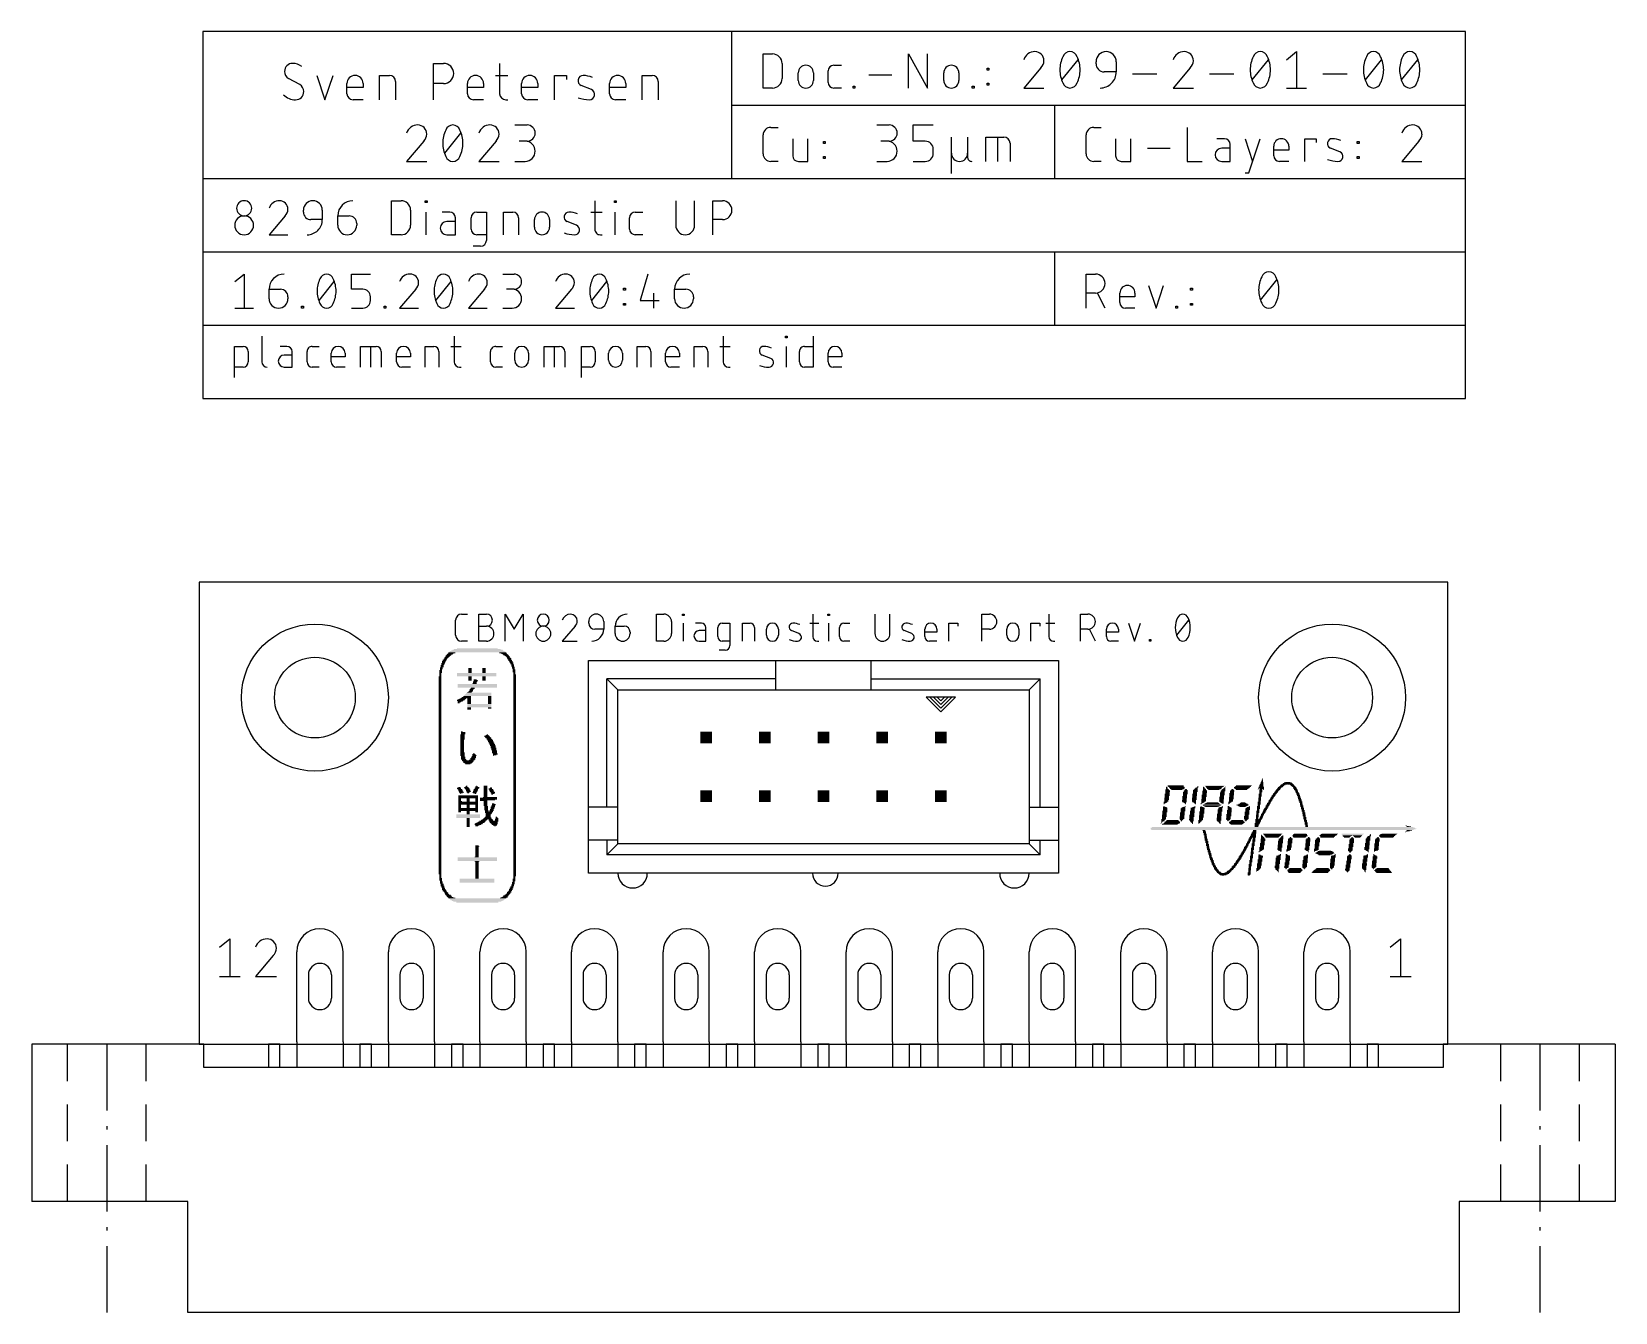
# Model space of a CAD drawing. Extents: x -7.2 to 61.2, y -11.6 to 43.8.
import ezdxf

# ---------------------------------------------------------------- set-up
doc = ezdxf.new("R2010")
doc.units = 0
for name, color, linetype in [('20', 30, 'CONTINUOUS'), ('21', 253, 'CONTINUOUS'), ('48', 213, 'CONTINUOUS'), ('51', 253, 'CONTINUOUS')]:
    doc.layers.add(name, color=color, linetype=linetype)

# ---------------------------------------------------------------- blocks, each defined once
blk = doc.blocks.new('RECT')
blk.add_solid([(-0.5, -0.5), (0.5, -0.5), (-0.5, 0.5), (0.5, 0.5)])

msp = doc.modelspace()

# ---------------------------------------------------------------- linework, layer by layer
at = {"layer": '20'}
for p, q in [((0, 20), (0, 0)), ((54, 20), (0, 20)), ((54, 0), (54, 20)), ((0, 0), (54, 0))]:
    msp.add_line(p, q, dxfattribs=at)
at = {"layer": '21'}
for p, q in [((1.5177, 28.8502), (1.5177, 30.1964)), ((1.5177, 30.1964), (1.8916, 30.1964)), ((2.7073, 30.6451), (2.7073, 29.5233)), ((3.7908, 30.1964), (3.4916, 30.1964)), ((4.8837, 30.1964), (5.1829, 30.1964)), ((6.9718, 29.2989), (6.9718, 30.1964)), ((6.9718, 30.1964), (7.6449, 30.1964)), ((7.4205, 29.2989), (7.4205, 30.1964)), ((9.7678, 29.2989), (9.7678, 30.1964)), ((9.7678, 30.1964), (10.1417, 30.1964)), ((10.8785, 30.1964), (11.3273, 30.1964)), ((11.0281, 30.6451), (11.0281, 29.5233)), ((12.8231, 30.1964), (13.1222, 30.1964)), ((14.9111, 29.2989), (14.9111, 30.1964)), ((14.9111, 30.1964), (15.5842, 30.1964)), ((15.3598, 29.2989), (15.3598, 30.1964)), ((16.5294, 28.8502), (16.5294, 30.1964)), ((16.5294, 30.1964), (16.9033, 30.1964)), ((18.9391, 29.2989), (18.9391, 30.1964)), ((18.9391, 30.1964), (19.313, 30.1964)), ((21.403, 29.2989), (21.403, 30.1964)), ((21.403, 30.1964), (21.777, 30.1964)), ((22.5138, 30.1964), (22.9625, 30.1964)), ((22.6634, 30.6451), (22.6634, 29.5233)), ((25.3607, 30.5703), (25.3607, 30.6451)), ((25.3607, 30.6451), (25.4355, 30.6451)), ((25.4355, 30.5703), (25.3607, 30.5703)), ((25.3981, 29.2989), (25.3981, 30.1964)), ((25.4355, 30.6451), (25.4355, 30.5703)), ((26.1816, 30.1964), (26.5556, 30.1964)), ((26.5556, 30.6451), (26.5556, 29.2989)), ((2.116, 29.972), (2.116, 29.5233)), ((4.0152, 29.8224), (3.6786, 29.8224)), ((4.0152, 29.2989), (4.0152, 29.972)), ((4.6594, 29.5233), (4.6594, 29.972)), ((5.7069, 29.5233), (5.7069, 29.8972)), ((6.3052, 29.7476), (5.7069, 29.7476)), ((6.3052, 29.8972), (6.3052, 29.7476)), ((7.8692, 29.972), (7.8692, 29.2989)), ((8.5358, 29.5233), (8.5358, 29.8972)), ((9.1341, 29.7476), (8.5358, 29.7476)), ((9.1341, 29.8972), (9.1341, 29.7476)), ((10.3661, 29.972), (10.3661, 29.2989)), ((12.5987, 29.5233), (12.5987, 29.972)), ((13.6462, 29.5981), (13.6462, 29.8972)), ((14.2445, 29.8972), (14.2445, 29.5981)), ((15.8086, 29.972), (15.8086, 29.2989)), ((17.1277, 29.972), (17.1277, 29.5233)), ((17.7071, 29.5981), (17.7071, 29.8972)), ((18.3054, 29.8972), (18.3054, 29.5981)), ((19.5374, 29.972), (19.5374, 29.2989)), ((20.1711, 29.5233), (20.1711, 29.8972)), ((20.7694, 29.7476), (20.1711, 29.7476)), ((20.7694, 29.8972), (20.7694, 29.7476)), ((22.0014, 29.972), (22.0014, 29.2989)), ((24.7181, 29.6728), (24.3442, 29.8224)), ((25.9573, 29.5233), (25.9573, 29.972)), ((27.1978, 29.5233), (27.1978, 29.8972)), ((27.7962, 29.7476), (27.1978, 29.7476)), ((27.7962, 29.8972), (27.7962, 29.7476)), ((1.8916, 29.2989), (1.5177, 29.2989)), ((3.6786, 29.2989), (4.0152, 29.2989)), ((5.1829, 29.2989), (4.8837, 29.2989)), ((6.3052, 29.2989), (5.9312, 29.2989)), ((9.1341, 29.2989), (8.7602, 29.2989)), ((11.2525, 29.2989), (11.3273, 29.2989)), ((13.1222, 29.2989), (12.8231, 29.2989)), ((16.9033, 29.2989), (16.5294, 29.2989)), ((20.7694, 29.2989), (20.3954, 29.2989)), ((22.8877, 29.2989), (22.9625, 29.2989)), ((26.5556, 29.2989), (26.1816, 29.2989)), ((27.7962, 29.2989), (27.4222, 29.2989)), ((11.3459, 18.6105), (11.6055, 18.6105)), ((12.0971, 17.4421), (12.0971, 18.6105)), ((12.0971, 18.6105), (12.4216, 18.6105)), ((13.2344, 17.4421), (13.2344, 18.6105)), ((13.2344, 18.6105), (13.6239, 17.9613)), ((13.6239, 17.9613), (14.0134, 18.6105)), ((14.0134, 18.6105), (14.0134, 17.4421)), ((19.7763, 17.4421), (19.7763, 18.6105)), ((19.7763, 18.6105), (20.1009, 18.6105)), ((20.9066, 18.5455), (20.9066, 18.6105)), ((20.9066, 18.6105), (20.9715, 18.6105)), ((20.9715, 18.5455), (20.9066, 18.5455)), ((20.9715, 18.6105), (20.9715, 18.5455)), ((26.5418, 18.6105), (26.5418, 17.6368)), ((27.1931, 18.5455), (27.1931, 18.6105)), ((27.1931, 18.6105), (27.258, 18.6105)), ((27.258, 18.5455), (27.1931, 18.5455)), ((27.258, 18.6105), (27.258, 18.5455)), ((29.2251, 18.6105), (29.2251, 17.7666)), ((29.8742, 17.7666), (29.8742, 18.6105)), ((33.8521, 17.4421), (33.8521, 18.6105)), ((33.8521, 18.6105), (34.1767, 18.6105)), ((36.7526, 18.6105), (36.7526, 17.6368)), ((38.1097, 17.4421), (38.1097, 18.6105)), ((38.1097, 18.6105), (38.4343, 18.6105)), ((11.0862, 17.7017), (11.0862, 18.3508)), ((12.0971, 18.0912), (12.4216, 18.0912)), ((16.2514, 18.0912), (15.6996, 17.4421)), ((16.8426, 18.221), (16.8426, 18.2859)), ((17.4917, 17.9613), (17.1023, 17.9613)), ((17.4917, 18.2859), (17.4917, 17.9613)), ((17.9856, 18.0912), (18.3751, 18.0912)), ((17.9856, 17.7666), (17.9856, 18.0912)), ((18.6347, 17.8315), (18.6347, 17.7666)), ((20.4254, 18.2859), (20.4254, 17.7666)), ((20.9391, 17.4421), (20.9391, 18.221)), ((21.722, 18.221), (21.4623, 18.221)), ((21.9167, 17.8964), (21.6246, 17.8964)), ((21.9167, 17.4421), (21.9167, 18.0263)), ((22.4261, 17.6368), (22.4261, 18.0263)), ((22.6209, 18.221), (22.9454, 18.221)), ((22.9454, 18.221), (22.9454, 17.2473)), ((23.4988, 17.4421), (23.4988, 18.221)), ((23.4988, 18.221), (23.8234, 18.221)), ((24.0181, 18.0263), (24.0181, 17.4421)), ((24.5275, 17.7017), (24.5275, 17.9613)), ((25.0468, 17.9613), (25.0468, 17.7017)), ((25.94, 17.7666), (25.6155, 17.8964)), ((26.412, 18.221), (26.8015, 18.221)), ((27.2256, 17.4421), (27.2256, 18.221)), ((27.6911, 17.6368), (27.6911, 18.0263)), ((27.8859, 18.221), (28.1455, 18.221)), ((30.8168, 17.7666), (30.4923, 17.8964)), ((31.3855, 17.6368), (31.3855, 17.9613)), ((31.9048, 17.8315), (31.3855, 17.8315)), ((31.9048, 17.9613), (31.9048, 17.8315)), ((32.4208, 17.4421), (32.4208, 18.221)), ((32.4208, 18.221), (32.8103, 18.221)), ((32.8103, 18.221), (32.8103, 18.0912)), ((34.1767, 17.9613), (33.8521, 17.9613)), ((34.9288, 17.7017), (34.9288, 17.9613)), ((35.4481, 17.9613), (35.4481, 17.7017)), ((35.9641, 17.4421), (35.9641, 18.221)), ((35.9641, 18.221), (36.3536, 18.221)), ((36.3536, 18.221), (36.3536, 18.0912)), ((36.6228, 18.221), (37.0122, 18.221)), ((38.4343, 17.9613), (38.1097, 17.9613)), ((38.7589, 17.4421), (38.4992, 17.9613)), ((39.2341, 17.6368), (39.2341, 17.9613)), ((39.7534, 17.8315), (39.2341, 17.8315)), ((39.7534, 17.9613), (39.7534, 17.8315)), ((40.1866, 18.221), (40.4462, 17.4421)), ((40.4462, 17.4421), (40.7059, 18.221)), ((42.2821, 17.7017), (42.8014, 18.3508)), ((11.6055, 17.4421), (11.3459, 17.4421)), ((12.4216, 17.4421), (12.0971, 17.4421)), ((15.6996, 17.4421), (16.3487, 17.4421)), ((20.1009, 17.4421), (19.7763, 17.4421)), ((21.6246, 17.4421), (21.9167, 17.4421)), ((22.9454, 17.4421), (22.6209, 17.4421)), ((26.7365, 17.4421), (26.8015, 17.4421)), ((28.1455, 17.4421), (27.8859, 17.4421)), ((31.9048, 17.4421), (31.5802, 17.4421)), ((36.9473, 17.4421), (37.0122, 17.4421)), ((39.7534, 17.4421), (39.4288, 17.4421)), ((41.0996, 17.4421), (41.0996, 17.507)), ((41.0996, 17.507), (41.1645, 17.507)), ((41.1645, 17.4421), (41.0996, 17.4421)), ((41.1645, 17.507), (41.1645, 17.4421)), ((16.84, 10.2537), (16.84, 16.6038)), ((16.84, 16.6038), (24.9362, 16.6038)), ((22.7507, 17.0526), (22.491, 17.0526)), ((24.9362, 16.6038), (29.0638, 16.6038)), ((24.9362, 15.81), (24.9362, 16.6038)), ((29.0638, 16.6038), (37.16, 16.6038)), ((29.0638, 15.81), (29.0638, 16.6038)), ((37.16, 16.6038), (37.16, 10.2537)), ((24.9362, 15.81), (17.6337, 15.81)), ((17.6337, 10.2537), (17.6337, 15.81)), ((18.11, 15.3338), (17.6337, 15.81)), ((24.9362, 15.3338), (24.9362, 15.81)), ((29.0638, 15.3338), (29.0638, 15.81)), ((29.0638, 15.81), (36.3663, 15.81)), ((36.3663, 15.81), (35.89, 15.3338)), ((36.3663, 10.2537), (36.3663, 15.81)), ((18.11, 10.2537), (18.11, 15.3338)), ((18.11, 15.3338), (24.9362, 15.3338)), ((24.9362, 15.3338), (29.0638, 15.3338)), ((29.0638, 15.3338), (35.89, 15.3338)), ((35.89, 15.3338), (35.89, 10.2537)), ((31.6038, 15.0162), (31.445, 15.0162)), ((31.445, 15.0162), (32.08, 14.3812)), ((31.7625, 15.0162), (31.6038, 15.0162)), ((31.6038, 15.0162), (32.08, 14.54)), ((31.9213, 15.0162), (31.7625, 15.0162)), ((31.7625, 15.0162), (32.08, 14.6987)), ((32.2388, 15.0162), (31.9213, 15.0162)), ((31.9213, 15.0162), (32.08, 14.8575)), ((32.08, 14.3812), (32.715, 15.0162)), ((32.08, 14.54), (32.5563, 15.0162)), ((32.08, 14.6987), (32.3975, 15.0162)), ((32.08, 14.8575), (32.2388, 15.0162)), ((32.3975, 15.0162), (32.2388, 15.0162)), ((32.5563, 15.0162), (32.3975, 15.0162)), ((32.715, 15.0162), (32.5563, 15.0162)), ((16.84, 8.825), (16.84, 10.2537)), ((17.6337, 10.2537), (16.84, 10.2537)), ((18.11, 10.2537), (17.6337, 10.2537)), ((18.11, 8.825), (18.11, 10.2537)), ((35.89, 10.2537), (35.89, 8.825)), ((35.89, 10.2537), (36.3663, 10.2537)), ((36.3663, 10.2537), (37.16, 10.2537)), ((37.16, 10.2537), (37.16, 8.825)), ((16.84, 7.3962), (16.84, 8.825)), ((17.6337, 8.825), (16.84, 8.825)), ((18.11, 8.825), (17.6337, 8.825)), ((17.6337, 8.825), (17.6337, 8.19)), ((18.11, 8.6662), (17.6337, 8.19)), ((18.11, 8.6662), (18.11, 8.825)), ((35.89, 8.6662), (18.11, 8.6662)), ((35.89, 8.825), (35.89, 8.6662)), ((35.89, 8.825), (36.3663, 8.825)), ((36.3663, 8.19), (35.89, 8.6662)), ((36.3663, 8.825), (37.16, 8.825)), ((36.3663, 8.19), (36.3663, 8.825)), ((37.16, 8.825), (37.16, 7.3962)), ((36.3663, 8.19), (17.6337, 8.19)), ((37.16, 7.3962), (16.84, 7.3962)), ((0.87, 4.1981), (1.3215, 4.5593)), ((1.3215, 4.5593), (1.3215, 2.9337)), ((51.5112, 4.1981), (51.9628, 4.5593)), ((51.9628, 4.5593), (51.9628, 2.9337)), ((3.2007, 3.8368), (2.4331, 2.9337)), ((0.87, 2.9337), (1.7731, 2.9337)), ((2.4331, 2.9337), (3.3362, 2.9337)), ((51.5112, 2.9337), (52.4143, 2.9337)), ((-7.25, 0), (-7.25, -6.8)), ((-5.7, 0), (-7.25, 0)), ((-4, 0), (-5.7, 0)), ((-5.7, -1.6), (-5.7, 0)), ((-2.3, 0), (-4, 0)), ((-4, 0), (-4, -2.8667)), ((0.2, 0), (-2.3, 0)), ((-2.3, -1.6), (-2.3, 0)), ((0.2, -1), (0.2, 0)), ((3.49, 0), (2.99, 0)), ((2.99, 0), (2.99, -1)), ((3.49, -1), (3.49, 0)), ((4.22, 0.1), (4.22, -1)), ((6.22, 0.1), (6.22, -1)), ((7.45, 0), (6.95, 0)), ((6.95, 0), (6.95, -1)), ((7.45, -1), (7.45, 0)), ((8.18, 0.1), (8.18, -1)), ((10.18, 0.1), (10.18, -1)), ((11.41, 0), (10.91, 0)), ((10.91, 0), (10.91, -1)), ((11.41, -1), (11.41, 0)), ((12.14, 0.1), (12.14, -1)), ((14.14, 0.1), (14.14, -1)), ((15.37, 0), (14.87, 0)), ((14.87, 0), (14.87, -1)), ((15.37, -1), (15.37, 0)), ((16.1, 0.1), (16.1, -1)), ((18.1, 0.1), (18.1, -1)), ((19.33, 0), (18.83, 0)), ((18.83, 0), (18.83, -1)), ((19.33, -1), (19.33, 0)), ((20.06, 0.1), (20.06, -1)), ((22.06, 0.1), (22.06, -1)), ((23.29, 0), (22.79, 0)), ((22.79, 0), (22.79, -1)), ((23.29, -1), (23.29, 0)), ((24.02, 0.1), (24.02, -1)), ((26.02, 0.1), (26.02, -1)), ((27.25, 0), (26.75, 0)), ((26.75, 0), (26.75, -1)), ((27.25, -1), (27.25, 0)), ((27.98, 0.1), (27.98, -1)), ((29.98, 0.1), (29.98, -1)), ((31.21, 0), (30.71, 0)), ((30.71, 0), (30.71, -1)), ((31.21, -1), (31.21, 0)), ((31.94, 0.1), (31.94, -1)), ((33.94, 0.1), (33.94, -1)), ((35.17, 0), (34.67, 0)), ((34.67, 0), (34.67, -1)), ((35.17, -1), (35.17, 0)), ((35.9, 0.1), (35.9, -1)), ((37.9, 0.1), (37.9, -1)), ((39.13, 0), (38.63, 0)), ((38.63, 0), (38.63, -1)), ((39.13, -1), (39.13, 0)), ((39.86, 0.1), (39.86, -1)), ((41.86, 0.1), (41.86, -1)), ((43.09, 0), (42.59, 0)), ((42.59, 0), (42.59, -1)), ((43.09, -1), (43.09, 0)), ((43.82, 0.1), (43.82, -1)), ((45.82, 0.1), (45.82, -1)), ((47.05, 0), (46.55, 0)), ((46.55, 0), (46.55, -1)), ((47.05, -1), (47.05, 0)), ((47.78, 0.1), (47.78, -1)), ((49.78, 0.1), (49.78, -1)), ((51.01, 0), (50.51, 0)), ((50.51, 0), (50.51, -1)), ((51.01, -1), (51.01, 0)), ((56.3, 0), (53.8, 0)), ((53.8, 0), (53.8, -1)), ((58, 0), (56.3, 0)), ((56.3, -1.6), (56.3, 0)), ((59.7, 0), (58, 0)), ((58, -2.8667), (58, 0)), ((61.25, 0), (59.7, 0)), ((59.7, -1.6), (59.7, 0)), ((61.25, 0), (61.25, -6.8)), ((53.8, -1), (0.2, -1)), ((-5.7, -4.2), (-5.7, -2.6)), ((-2.3, -4.2), (-2.3, -2.6)), ((56.3, -4.2), (56.3, -2.6)), ((59.7, -4.2), (59.7, -2.6)), ((-4, -3.548), (-4, -3.6853)), ((58, -3.6853), (58, -3.548)), ((-4, -4.3667), (-4, -7.2333)), ((58, -7.2333), (58, -4.3667)), ((-5.7, -6.8), (-5.7, -5.2)), ((-2.3, -6.8), (-2.3, -5.2)), ((56.3, -6.8), (56.3, -5.2)), ((59.7, -6.8), (59.7, -5.2)), ((-5.7, -6.8), (-7.25, -6.8)), ((-2.3, -6.8), (-5.7, -6.8)), ((-0.5, -6.8), (-2.3, -6.8)), ((-0.5, -11.6), (-0.5, -6.8)), ((56.3, -6.8), (54.5, -6.8)), ((54.5, -6.8), (54.5, -11.6)), ((59.7, -6.8), (56.3, -6.8)), ((61.25, -6.8), (59.7, -6.8)), ((-4, -7.9147), (-4, -8.052)), ((58, -8.052), (58, -7.9147)), ((-4, -8.7333), (-4, -11.6)), ((58, -11.6), (58, -8.7333)), ((54.5, -11.6), (-0.5, -11.6))]:
    msp.add_line(p, q, dxfattribs=at)
for centre, radius in [((5, 15), 3.1789), ((49, 15), 3.1789), ((5, 15), 1.7463), ((49, 15), 1.7463)]:
    msp.add_circle(centre, radius, dxfattribs=at)
for centre, radius, start, end in [((1.8916, 29.972), 0.2244, 0, 90), ((3.7908, 29.972), 0.2244, 0, 90), ((4.8837, 29.972), 0.2244, 89.9992, 180), ((6.006, 29.8972), 0.2992, 0, 180), ((7.6449, 29.972), 0.2244, 0, 90), ((8.835, 29.8972), 0.2992, 0, 180), ((10.1417, 29.972), 0.2244, 0, 90), ((12.8231, 29.972), 0.2244, 89.9992, 180), ((13.9454, 29.8972), 0.2992, 0, 180), ((15.5842, 29.972), 0.2244, 0, 90), ((16.9033, 29.972), 0.2244, 0, 90), ((18.0063, 29.8972), 0.2992, 0, 180), ((19.313, 29.972), 0.2244, 0, 90), ((20.4702, 29.8972), 0.2992, 0, 180), ((21.777, 29.972), 0.2244, 0, 90), ((24.4162, 30.0025), 0.1939, 89.181, 248.1986), ((24.4068, 29.3471), 0.8493, 65.7609, 89.181), ((26.1816, 29.972), 0.2244, 89.9992, 180), ((27.497, 29.8972), 0.2992, 0, 180), ((1.8916, 29.5233), 0.2244, 270.0008, 0), ((2.9316, 29.5233), 0.2244, 180, 270), ((3.6786, 29.5607), 0.2618, 90, 270), ((4.8837, 29.5233), 0.2244, 180, 270), ((5.9312, 29.5233), 0.2244, 180, 270), ((8.7602, 29.5233), 0.2244, 180, 270), ((11.2525, 29.5233), 0.2244, 180, 270), ((12.8231, 29.5233), 0.2244, 180, 270), ((13.9454, 29.5981), 0.2992, 180, 0), ((16.9033, 29.5233), 0.2244, 270.0008, 0), ((18.0063, 29.5981), 0.2992, 180, 0), ((20.3954, 29.5233), 0.2244, 180, 270), ((22.8877, 29.5233), 0.2244, 180, 270), ((24.6461, 29.4928), 0.1939, 269.181, 68.1986), ((26.1816, 29.5233), 0.2244, 180, 270), ((27.4222, 29.5233), 0.2244, 180, 270), ((24.6615, 30.5672), 1.2684, 250.2096, 269.181), ((11.3459, 18.3508), 0.2596, 90.0007, 180), ((12.4216, 18.3508), 0.2596, 270, 90), ((14.8812, 18.3508), 0.2596, 0, 180), ((16.0566, 18.2352), 0.3753, 90.0001, 162.0549), ((16.0566, 18.3184), 0.2921, 0, 90), ((17.1672, 18.2859), 0.3246, 0, 180), ((18.5049, 18.0912), 0.5193, 90.0003, 180), ((20.1009, 18.2859), 0.3246, 0, 90), ((34.1767, 18.2859), 0.3246, 270, 90), ((38.4343, 18.2859), 0.3246, 270, 90), ((42.5417, 18.3703), 0.2402, 90, 161.0751), ((42.5417, 18.3703), 0.2402, 18.9248, 90.0002), ((12.4216, 17.7666), 0.3246, 270, 90), ((14.8812, 17.7666), 0.3246, 0, 180), ((14.8812, 18.3508), 0.2596, 180, 0), ((16.035, 18.3184), 0.3138, 313.604, 359.9996), ((17.1023, 18.221), 0.2596, 180, 270), ((16.9724, 17.9613), 0.5193, 270, 0), ((18.3751, 17.8315), 0.2596, 0, 90), ((21.6246, 17.6692), 0.2272, 90, 270), ((21.722, 18.0263), 0.1947, 0, 90), ((22.6209, 18.0263), 0.1947, 90, 180), ((23.8234, 18.0262), 0.1947, 0.0009, 90), ((24.7872, 17.9613), 0.2596, 0, 180), ((25.678, 18.0527), 0.1683, 89.1818, 248.1989), ((25.6699, 17.4839), 0.7371, 65.7612, 89.1819), ((27.8859, 18.0263), 0.1947, 90, 180), ((30.5548, 18.0527), 0.1683, 89.1818, 248.1989), ((30.5467, 17.4839), 0.7371, 65.7612, 89.1819), ((31.6451, 17.9613), 0.2596, 0, 180), ((35.1884, 17.9613), 0.2596, 0, 180), ((39.4937, 17.9613), 0.2596, 0, 180), ((43.18, 18.0263), 0.9629, 180, 205.9888), ((43.18, 18.0263), 0.9628, 154.0109, 180.0001), ((41.9034, 18.0263), 0.9629, 359.9999, 25.9891), ((41.9034, 18.0263), 0.9629, 334.0112, 360), ((11.3459, 17.7017), 0.2596, 180, 270), ((14.8812, 17.7666), 0.3246, 180, 0), ((18.3102, 17.7666), 0.3246, 180, 0), ((20.1009, 17.7666), 0.3246, 269.9994, 0), ((22.6209, 17.6368), 0.1947, 180, 270), ((22.7507, 17.2473), 0.1947, 270.0009, 0), ((24.7872, 17.7017), 0.2596, 180, 0), ((25.8908, 18.5428), 1.1008, 250.209, 269.1819), ((25.8775, 17.6103), 0.1683, 269.1818, 68.1989), ((26.7365, 17.6368), 0.1947, 180, 270), ((27.8859, 17.6368), 0.1947, 180, 270), ((29.5496, 17.7666), 0.3246, 180, 0), ((30.7676, 18.5428), 1.1008, 250.209, 269.1819), ((30.7543, 17.6103), 0.1683, 269.1818, 68.1989), ((31.5802, 17.6368), 0.1947, 180, 270), ((35.1884, 17.7017), 0.2596, 180, 0), ((36.9473, 17.6368), 0.1947, 180, 270), ((39.4288, 17.6368), 0.1947, 180, 270), ((42.5417, 17.6822), 0.2402, 198.9254, 269.9998), ((42.5417, 17.6822), 0.2402, 270, 341.0747), ((18.745, 7.3962), 0.635, 180, 0), ((27.0794, 7.3962), 0.5556, 180, 0), ((35.255, 7.3962), 0.635, 180, 0), ((2.9298, 4.0372), 0.5221, 90.0001, 162.0549), ((2.9298, 4.1529), 0.4064, 0, 90), ((2.8997, 4.1529), 0.4365, 313.6036, 359.9997)]:
    msp.add_arc(centre, radius, start, end, dxfattribs=at)
at = {"layer": '48'}
for p, q in [((23.0188, 43.815), (0.1588, 43.815)), ((0.1588, 43.815), (0.1588, 37.465)), ((54.7688, 43.815), (23.0188, 43.815)), ((23.0188, 43.815), (23.0188, 40.64)), ((54.7688, 40.64), (54.7688, 43.815)), ((24.3904, 41.3766), (24.3904, 42.8498)), ((24.3904, 42.8498), (24.7996, 42.8498)), ((30.6835, 41.3766), (30.6835, 42.8498)), ((30.6835, 42.8498), (31.502, 41.3766)), ((31.502, 41.3766), (31.502, 42.8498)), ((37.3122, 41.7266), (38.0121, 42.6014)), ((38.7878, 42.4265), (38.7878, 42.514)), ((39.6627, 42.514), (39.6627, 42.0765)), ((45.5447, 41.7266), (46.2446, 42.6014)), ((47.0203, 42.6014), (47.4578, 42.9514)), ((47.4578, 42.9514), (47.4578, 41.3766)), ((50.4425, 41.7266), (51.1424, 42.6014)), ((52.0056, 41.7266), (52.7055, 42.6014)), ((4.3423, 41.5248), (3.8611, 41.7872)), ((5.0846, 41.9185), (5.4345, 40.8686)), ((5.4345, 40.8686), (5.7845, 41.9185)), ((7.794, 40.8686), (7.794, 41.9185)), ((7.794, 41.9185), (8.2314, 41.9185)), ((10.1287, 40.8686), (10.1287, 42.4434)), ((10.1287, 42.4434), (10.5661, 42.4434)), ((12.8174, 41.9185), (13.3423, 41.9185)), ((12.9924, 42.4434), (12.9924, 41.1311)), ((15.3593, 40.8686), (15.3593, 41.9185)), ((15.3593, 41.9185), (15.8842, 41.9185)), ((15.8842, 41.9185), (15.8842, 41.7435)), ((19.1527, 40.8686), (19.1527, 41.9185)), ((19.1527, 41.9185), (19.5901, 41.9185)), ((25.2088, 42.4406), (25.2088, 41.7858)), ((25.9092, 41.704), (25.9092, 42.0314)), ((26.564, 42.0314), (26.564, 41.704)), ((27.1997, 41.6221), (27.1997, 42.1132)), ((27.4452, 42.3587), (27.7726, 42.3587)), ((28.9664, 41.9495), (29.9486, 41.9495)), ((32.2024, 41.704), (32.2024, 42.0314)), ((32.8571, 42.0314), (32.8571, 41.704)), ((34.0745, 42.1541), (34.0745, 42.236)), ((34.0745, 42.236), (34.1564, 42.236)), ((34.1564, 42.1541), (34.0745, 42.1541)), ((34.1564, 42.236), (34.1564, 42.1541)), ((36.4053, 42.2515), (35.6616, 41.3766)), ((39.6627, 42.0765), (39.1378, 42.0765)), ((40.3677, 41.989), (41.4176, 41.989)), ((42.8662, 42.2515), (42.1225, 41.3766)), ((43.7024, 41.989), (44.7522, 41.989)), ((48.6001, 41.989), (49.65, 41.989)), ((6.3872, 41.1311), (6.3872, 41.5685)), ((7.0871, 41.3935), (6.3872, 41.3935)), ((7.0871, 41.5685), (7.0871, 41.3935)), ((8.4939, 41.656), (8.4939, 40.8686)), ((10.5661, 41.5685), (10.1287, 41.5685)), ((11.5976, 41.1311), (11.5976, 41.5685)), ((12.2975, 41.3935), (11.5976, 41.3935)), ((12.2975, 41.5685), (12.2975, 41.3935)), ((13.9423, 41.1311), (13.9423, 41.5685)), ((14.6422, 41.3935), (13.9423, 41.3935)), ((14.6422, 41.5685), (14.6422, 41.3935)), ((16.9599, 41.306), (16.5224, 41.481)), ((17.7459, 41.1311), (17.7459, 41.5685)), ((18.4458, 41.3935), (17.7459, 41.3935)), ((18.4458, 41.5685), (18.4458, 41.3935)), ((19.8526, 41.656), (19.8526, 40.8686)), ((24.7996, 41.3766), (24.3904, 41.3766)), ((27.7726, 41.3766), (27.4452, 41.3766)), ((28.2769, 41.3766), (28.2769, 41.4584)), ((28.2769, 41.4584), (28.3587, 41.4584)), ((28.3587, 41.3766), (28.2769, 41.3766)), ((28.3587, 41.4584), (28.3587, 41.3766)), ((33.4303, 41.3766), (33.4303, 41.4584)), ((33.4303, 41.4584), (33.5122, 41.4584)), ((33.5122, 41.3766), (33.4303, 41.3766)), ((33.5122, 41.4584), (33.5122, 41.3766)), ((34.0745, 41.4994), (34.0745, 41.5812)), ((34.0745, 41.5812), (34.1564, 41.5812)), ((34.1564, 41.4994), (34.0745, 41.4994)), ((34.1564, 41.5812), (34.1564, 41.4994)), ((35.6616, 41.3766), (36.5365, 41.3766)), ((42.1225, 41.3766), (42.9974, 41.3766)), ((47.0203, 41.3766), (47.8952, 41.3766)), ((7.0871, 40.8686), (6.6497, 40.8686)), ((12.2975, 40.8686), (11.8601, 40.8686)), ((13.2548, 40.8686), (13.3423, 40.8686)), ((14.6422, 40.8686), (14.2048, 40.8686)), ((18.4458, 40.8686), (18.0083, 40.8686)), ((23.0188, 40.64), (23.0188, 37.465)), ((23.0188, 40.64), (36.9888, 40.64)), ((36.9888, 40.64), (54.7688, 40.64)), ((36.9888, 40.64), (36.9888, 37.465)), ((54.7688, 37.465), (54.7688, 40.64)), ((13.6547, 39.7764), (14.1797, 39.7764)), ((29.3116, 39.7764), (29.8365, 39.7764)), ((30.8747, 39.0765), (30.8747, 39.7764)), ((30.8747, 39.7764), (31.7496, 39.7764)), ((9.709, 39.0765), (8.9654, 38.2016)), ((10.616, 38.5516), (11.3159, 39.4264)), ((12.8353, 39.0765), (12.0916, 38.2016)), ((14.1797, 39.0765), (13.8297, 39.0765)), ((24.3904, 38.529), (24.3904, 39.3474)), ((24.7177, 39.6748), (25.0451, 39.6748)), ((25.6664, 39.1837), (25.6664, 38.4471)), ((26.3212, 38.2016), (26.3212, 39.1837)), ((26.9935, 38.9791), (26.9935, 39.061)), ((26.9935, 39.061), (27.0753, 39.061)), ((27.0753, 39.061), (27.0753, 38.9791)), ((29.8365, 39.0765), (29.4866, 39.0765)), ((31.3997, 39.0765), (30.8747, 39.0765)), ((32.5348, 37.6767), (32.5348, 39.2515)), ((33.2347, 39.2515), (33.2347, 38.5516)), ((34.0177, 38.2016), (34.0177, 39.2515)), ((34.0177, 39.2515), (34.8051, 39.2515)), ((34.5426, 38.2016), (34.5426, 39.2515)), ((38.3604, 38.529), (38.3604, 39.3474)), ((38.6877, 39.6748), (39.0151, 39.6748)), ((39.6364, 39.1837), (39.6364, 38.4471)), ((40.2912, 38.2016), (40.2912, 39.1837)), ((42.7296, 39.6748), (42.7296, 38.2016)), ((44.3477, 39.1837), (44.0203, 39.1837)), ((45.2359, 39.1837), (45.5632, 38.2016)), ((45.3996, 37.7105), (45.8906, 39.1837)), ((47.823, 38.2016), (47.823, 39.1837)), ((47.823, 39.1837), (48.3141, 39.1837)), ((48.3141, 39.1837), (48.3141, 39.02)), ((50.0812, 38.9791), (50.0812, 39.061)), ((50.0812, 39.061), (50.163, 39.061)), ((50.163, 39.061), (50.163, 38.9791)), ((52.7565, 39.0765), (52.0129, 38.2016)), ((27.0753, 38.9791), (26.9935, 38.9791)), ((26.9935, 38.3244), (26.9935, 38.4062)), ((26.9935, 38.4062), (27.0753, 38.4062)), ((27.0753, 38.4062), (27.0753, 38.3244)), ((31.7496, 38.5516), (31.7496, 38.7265)), ((33.2347, 38.5516), (33.2347, 38.3766)), ((35.0676, 38.989), (35.0676, 38.2016)), ((41.0089, 38.7745), (41.991, 38.7745)), ((44.5932, 38.7745), (44.2249, 38.7745)), ((44.5932, 38.2016), (44.5932, 38.9382)), ((46.4747, 38.4471), (46.4747, 38.8564)), ((47.1294, 38.6927), (46.4747, 38.6927)), ((47.1294, 38.8564), (47.1294, 38.6927)), ((49.3356, 38.6108), (48.9264, 38.7745)), ((50.163, 38.9791), (50.0812, 38.9791)), ((50.0812, 38.3244), (50.0812, 38.4062)), ((50.0812, 38.4062), (50.163, 38.4062)), ((50.163, 38.4062), (50.163, 38.3244)), ((8.9654, 38.2016), (9.8403, 38.2016)), ((12.0916, 38.2016), (12.9665, 38.2016)), ((13.6547, 38.2016), (14.0922, 38.2016)), ((25.0451, 38.2016), (24.7177, 38.2016)), ((25.912, 38.2016), (26.3212, 38.2016)), ((27.0753, 38.3244), (26.9935, 38.3244)), ((29.3116, 38.2016), (29.749, 38.2016)), ((30.8747, 38.2016), (31.3997, 38.2016)), ((39.0151, 38.2016), (38.6877, 38.2016)), ((39.882, 38.2016), (40.2912, 38.2016)), ((42.7296, 38.2016), (43.3843, 38.2016)), ((44.2249, 38.2016), (44.5932, 38.2016)), ((45.2359, 37.7105), (45.3996, 37.7105)), ((47.1294, 38.2016), (46.7202, 38.2016)), ((50.163, 38.3244), (50.0812, 38.3244)), ((52.0129, 38.2016), (52.8877, 38.2016)), ((0.1588, 37.465), (0.1588, 34.29)), ((0.1588, 37.465), (23.0188, 37.465)), ((23.0188, 37.465), (36.9888, 37.465)), ((36.9888, 37.465), (54.7688, 37.465)), ((54.7688, 34.29), (54.7688, 37.465)), ((8.319, 35.0266), (8.319, 36.4998)), ((8.319, 36.4998), (8.7283, 36.4998)), ((9.7775, 36.418), (9.7775, 36.4998)), ((9.7775, 36.4998), (9.8593, 36.4998)), ((9.8593, 36.418), (9.7775, 36.418)), ((9.8593, 36.4998), (9.8593, 36.418)), ((17.1056, 36.4998), (17.1056, 35.2721)), ((17.9537, 36.418), (17.9537, 36.4998)), ((17.9537, 36.4998), (18.0355, 36.4998)), ((18.0355, 36.418), (17.9537, 36.418)), ((18.0355, 36.4998), (18.0355, 36.418)), ((20.6081, 36.4998), (20.6081, 35.4358)), ((21.4265, 35.4358), (21.4265, 36.4998)), ((22.2198, 35.0266), (22.2198, 36.4998)), ((22.2198, 36.4998), (22.6291, 36.4998)), ((3.7126, 35.845), (3.0169, 35.0266)), ((4.5035, 36.0087), (4.5035, 36.0906)), ((5.3219, 35.6814), (4.8309, 35.6814)), ((5.3219, 36.0906), (5.3219, 35.6814)), ((5.9901, 35.845), (6.4811, 35.845)), ((5.9901, 35.4358), (5.9901, 35.845)), ((9.1375, 36.0906), (9.1375, 35.4358)), ((9.8184, 35.0266), (9.8184, 36.0087)), ((10.8327, 36.0087), (10.5053, 36.0087)), ((11.0782, 35.0266), (11.0782, 35.7632)), ((11.7614, 35.2721), (11.7614, 35.7632)), ((12.0069, 36.0087), (12.4162, 36.0087)), ((12.4162, 36.0087), (12.4162, 34.7811)), ((13.1579, 35.0266), (13.1579, 36.0087)), ((13.1579, 36.0087), (13.5672, 36.0087)), ((13.8127, 35.7632), (13.8127, 35.0266)), ((14.4959, 35.354), (14.4959, 35.6814)), ((15.1506, 35.6814), (15.1506, 35.354)), ((16.9419, 36.0087), (17.433, 36.0087)), ((17.9946, 35.0266), (17.9946, 36.0087)), ((18.6108, 35.2721), (18.6108, 35.7632)), ((18.8564, 36.0087), (19.1837, 36.0087)), ((22.6291, 35.6814), (22.2198, 35.6814)), ((3.0169, 35.0266), (3.8354, 35.0266)), ((6.8085, 35.5177), (6.8085, 35.4358)), ((8.7283, 35.0266), (8.319, 35.0266)), ((11.0782, 35.5995), (10.7099, 35.5995)), ((10.7099, 35.0266), (11.0782, 35.0266)), ((12.4162, 35.0266), (12.0069, 35.0266)), ((16.3162, 35.4358), (15.907, 35.5995)), ((17.3511, 35.0266), (17.433, 35.0266)), ((19.1837, 35.0266), (18.8564, 35.0266)), ((0.1588, 34.29), (0.1588, 31.115)), ((0.1588, 34.29), (36.9888, 34.29)), ((12.1706, 34.5355), (11.8432, 34.5355)), ((36.9888, 34.29), (54.7688, 34.29)), ((36.9888, 34.29), (36.9888, 31.115)), ((54.7688, 31.115), (54.7688, 34.29)), ((1.5304, 32.9974), (1.9396, 33.3248)), ((1.9396, 33.3248), (1.9396, 31.8516)), ((5.18, 32.179), (5.8347, 32.9974)), ((6.5847, 32.67), (6.5847, 33.3248)), ((6.5847, 33.3248), (7.4031, 33.3248)), ((10.2343, 32.179), (10.8891, 32.9974)), ((13.1256, 33.3248), (13.6167, 33.3248)), ((16.9735, 32.179), (17.6282, 32.9974)), ((19.3993, 33.3248), (19.0719, 32.179)), ((38.3604, 31.8516), (38.3604, 33.3248)), ((38.3604, 33.3248), (38.7696, 33.3248)), ((45.9091, 32.2016), (46.609, 33.0764)), ((3.0169, 32.67), (3.508, 32.67)), ((3.0169, 32.2608), (3.0169, 32.67)), ((3.8354, 32.3427), (3.8354, 32.2608)), ((7.0758, 32.67), (6.5847, 32.67)), ((7.4031, 32.179), (7.4031, 32.3427)), ((9.3616, 32.67), (8.6659, 31.8516)), ((12.3347, 32.67), (11.6391, 31.8516)), ((13.6167, 32.67), (13.2893, 32.67)), ((16.1007, 32.67), (15.405, 31.8516)), ((18.3501, 32.6291), (18.3501, 32.711)), ((18.3501, 32.711), (18.4319, 32.711)), ((18.4319, 32.6291), (18.3501, 32.6291)), ((18.4319, 32.711), (18.4319, 32.6291)), ((19.6448, 32.5064), (19.6448, 31.8516)), ((20.5585, 32.67), (21.0496, 32.67)), ((20.5585, 32.2608), (20.5585, 32.67)), ((21.3769, 32.3427), (21.3769, 32.2608)), ((38.7696, 32.5064), (38.3604, 32.5064)), ((39.1788, 31.8516), (38.8514, 32.5064)), ((39.8183, 32.0971), (39.8183, 32.5064)), ((40.4731, 32.3427), (39.8183, 32.3427)), ((40.4731, 32.5064), (40.4731, 32.3427)), ((41.0572, 32.8337), (41.3845, 31.8516)), ((41.3845, 31.8516), (41.7119, 32.8337)), ((42.8797, 32.6291), (42.8797, 32.711)), ((42.8797, 32.711), (42.9616, 32.711)), ((42.9616, 32.6291), (42.8797, 32.6291)), ((42.9616, 32.711), (42.9616, 32.6291)), ((1.5304, 31.8516), (2.3488, 31.8516)), ((4.4258, 31.8516), (4.4258, 31.9334)), ((4.4258, 31.9334), (4.5077, 31.9334)), ((4.5077, 31.8516), (4.4258, 31.8516)), ((4.5077, 31.9334), (4.5077, 31.8516)), ((6.5847, 31.8516), (7.0758, 31.8516)), ((7.9936, 31.8516), (7.9936, 31.9334)), ((7.9936, 31.9334), (8.0754, 31.9334)), ((8.0754, 31.8516), (7.9936, 31.8516)), ((8.0754, 31.9334), (8.0754, 31.8516)), ((8.6659, 31.8516), (9.4843, 31.8516)), ((11.6391, 31.8516), (12.4575, 31.8516)), ((13.1256, 31.8516), (13.5348, 31.8516)), ((15.405, 31.8516), (16.2235, 31.8516)), ((18.3501, 31.9744), (18.3501, 32.0562)), ((18.3501, 32.0562), (18.4319, 32.0562)), ((18.4319, 31.9744), (18.3501, 31.9744)), ((18.4319, 32.0562), (18.4319, 31.9744)), ((19.0719, 32.179), (19.8904, 32.179)), ((40.4731, 31.8516), (40.0639, 31.8516)), ((42.2356, 31.8516), (42.2356, 31.9334)), ((42.2356, 31.9334), (42.3174, 31.9334)), ((42.3174, 31.8516), (42.2356, 31.8516)), ((42.3174, 31.9334), (42.3174, 31.8516)), ((42.8797, 31.9744), (42.8797, 32.0562)), ((42.8797, 32.0562), (42.9616, 32.0562)), ((42.9616, 31.9744), (42.8797, 31.9744)), ((42.9616, 32.0562), (42.9616, 31.9744)), ((0.1588, 31.115), (0.1588, 27.94)), ((0.1588, 31.115), (36.9888, 31.115)), ((36.9888, 31.115), (54.7688, 31.115)), ((54.7688, 27.94), (54.7688, 31.115)), ((0.1588, 27.94), (54.7688, 27.94))]:
    msp.add_line(p, q, dxfattribs=at)
for centre, radius, start, end in [((24.7996, 42.4406), 0.4092, 359.9996, 90), ((36.1428, 42.4456), 0.5058, 90, 162.055), ((36.1428, 42.5577), 0.3937, 0, 90), ((36.1136, 42.5577), 0.4229, 313.6028, 359.9999), ((38.5225, 42.164), 1.2978, 154.0111, 180), ((37.6622, 42.6277), 0.3237, 90, 161.0758), ((37.6622, 42.6277), 0.3237, 18.9235, 90.0002), ((36.8019, 42.164), 1.2977, 0, 25.9895), ((39.2253, 42.514), 0.4374, 0, 180), ((42.6037, 42.4456), 0.5058, 90, 162.055), ((42.6037, 42.5577), 0.3937, 0, 90), ((42.5745, 42.5577), 0.4229, 313.6028, 359.9999), ((46.7549, 42.164), 1.2978, 154.0111, 180), ((45.8946, 42.6277), 0.3237, 90, 161.0758), ((45.8946, 42.6277), 0.3237, 18.9235, 90.0002), ((45.0343, 42.164), 1.2977, 0, 25.9895), ((51.6527, 42.164), 1.2978, 154.0111, 180), ((50.7924, 42.6277), 0.3237, 90, 161.0758), ((50.7924, 42.6277), 0.3237, 18.9235, 90.0002), ((49.9321, 42.164), 1.2977, 0, 25.9895), ((53.2159, 42.164), 1.2978, 154.0111, 180), ((52.3555, 42.6277), 0.3237, 90, 161.0758), ((52.3555, 42.6277), 0.3237, 18.9235, 90.0002), ((51.4953, 42.164), 1.2977, 0, 25.9895), ((4.0361, 42.0934), 0.35, 90, 180), ((4.0416, 42.0934), 0.3554, 180, 239.4897), ((4.0361, 41.7872), 0.6562, 53.1299, 89.9999), ((6.7371, 41.5685), 0.35, 0, 180), ((8.2314, 41.656), 0.2625, 0, 90), ((10.5661, 42.006), 0.4374, 270, 90), ((11.9476, 41.5685), 0.35, 0, 180), ((14.2922, 41.5685), 0.35, 0, 180), ((16.6067, 41.6916), 0.2268, 89.1807, 248.199), ((16.5957, 40.925), 0.9936, 65.7612, 89.1807), ((18.0958, 41.5685), 0.35, 0, 180), ((19.5901, 41.656), 0.2625, 0, 90), ((24.7996, 41.7858), 0.4092, 270.0004, 360), ((26.2366, 42.0314), 0.3274, 0, 180), ((27.4452, 42.1132), 0.2455, 90, 180), ((32.5298, 42.0314), 0.3274, 0, 180), ((38.5225, 42.164), 1.2978, 180.0001, 205.9888), ((36.8019, 42.164), 1.2978, 334.0107, 359.9999), ((39.1378, 42.4265), 0.35, 180, 270), ((38.9628, 42.0765), 0.6999, 269.9997, 0), ((46.755, 42.164), 1.2978, 180.0001, 205.9888), ((45.0343, 42.164), 1.2978, 334.0107, 359.9999), ((51.6528, 42.164), 1.2978, 180.0001, 205.9888), ((49.9321, 42.164), 1.2978, 334.0107, 359.9999), ((53.2159, 42.164), 1.2978, 180.0001, 205.9888), ((51.4952, 42.164), 1.2978, 334.0107, 359.9999), ((4.1673, 41.2186), 0.35, 269.9995, 0), ((4.1619, 41.2186), 0.3554, 0.0002, 59.4895), ((6.6497, 41.1311), 0.2625, 180, 270), ((11.8601, 41.1311), 0.2625, 180, 270), ((13.2548, 41.1311), 0.2625, 180, 270), ((14.2048, 41.1311), 0.2625, 180, 270), ((16.8756, 41.0954), 0.2268, 269.1807, 68.199), ((18.0083, 41.1311), 0.2625, 180, 270), ((26.2366, 41.704), 0.3274, 180, 0), ((27.4452, 41.6221), 0.2455, 180, 270), ((32.5298, 41.704), 0.3274, 180, 0), ((37.6622, 41.7003), 0.3237, 198.9248, 270.0001), ((37.6622, 41.7003), 0.3237, 270, 341.0761), ((45.8946, 41.7003), 0.3237, 198.9248, 270.0001), ((45.8946, 41.7003), 0.3237, 270, 341.0761), ((50.7924, 41.7003), 0.3237, 198.9248, 270.0001), ((50.7924, 41.7003), 0.3237, 270, 341.0761), ((52.3555, 41.7003), 0.3237, 198.9248, 270.0001), ((52.3555, 41.7003), 0.3237, 270, 341.0761), ((4.1673, 41.6079), 0.7393, 224.7606, 269.9996), ((16.8936, 42.3523), 1.4839, 250.2099, 269.1807), ((9.4466, 39.2706), 0.5058, 90, 162.055), ((9.4466, 39.3827), 0.3937, 0, 90), ((10.9659, 39.4527), 0.3237, 90, 161.0758), ((10.9659, 39.4527), 0.3237, 18.9235, 90.0002), ((12.5728, 39.2706), 0.5058, 90, 162.055), ((12.5728, 39.3827), 0.3937, 0, 90), ((14.1797, 39.4264), 0.35, 270, 90), ((29.8365, 39.4264), 0.35, 270, 90), ((52.494, 39.2706), 0.5058, 90, 162.055), ((52.494, 39.3827), 0.3937, 0, 90), ((9.4174, 39.3827), 0.4229, 313.6028, 359.9999), ((11.8263, 38.989), 1.2978, 154.0111, 180), ((10.1057, 38.989), 1.2977, 0, 25.9895), ((12.5436, 39.3827), 0.4229, 313.6028, 359.9999), ((14.0922, 38.639), 0.4374, 270, 90), ((24.7177, 39.3474), 0.3274, 90.0005, 180), ((29.749, 38.639), 0.4374, 270, 90), ((31.3997, 38.7265), 0.35, 0, 90), ((34.8051, 38.989), 0.2625, 0, 90), ((38.6877, 39.3474), 0.3274, 90.0005, 180), ((44.3477, 38.9382), 0.2455, 0, 90), ((46.8021, 38.8564), 0.3274, 0, 180), ((49.0052, 38.9715), 0.2122, 89.1816, 248.1986), ((48.995, 38.2544), 0.9294, 65.761, 89.1816), ((52.4649, 39.3827), 0.4229, 313.6028, 359.9999), ((11.8263, 38.989), 1.2978, 180.0001, 205.9888), ((10.9659, 38.5253), 0.3237, 198.9248, 270.0001), ((10.9659, 38.5253), 0.3237, 270, 341.0761), ((10.1056, 38.989), 1.2978, 334.0107, 359.9999), ((24.7177, 38.529), 0.3274, 180, 270), ((25.912, 38.4471), 0.2455, 180, 270), ((31.3997, 38.5516), 0.35, 270, 359.9995), ((32.8848, 38.5516), 0.35, 180, 0), ((33.4097, 38.3766), 0.175, 180, 270.001), ((38.6877, 38.529), 0.3274, 180, 270), ((39.882, 38.4471), 0.2455, 180, 270), ((44.2249, 38.4881), 0.2865, 90, 270), ((46.7202, 38.4471), 0.2455, 180, 270), ((49.2568, 38.4138), 0.2122, 269.1816, 68.1989), ((49.2736, 39.5895), 1.388, 250.2089, 269.1815), ((1.9396, 36.1724), 0.3274, 0, 180), ((3.4671, 36.0266), 0.4732, 90, 162.0549), ((3.4671, 36.1315), 0.3683, 0, 90), ((4.9127, 36.0906), 0.4092, 0, 180), ((6.6448, 35.845), 0.6548, 90.0003, 180), ((8.7283, 36.0906), 0.4092, 359.9996, 90), ((22.6291, 36.0906), 0.4092, 270, 90), ((1.9396, 35.4358), 0.4092, 0, 180), ((1.9396, 36.1724), 0.3274, 180, 0), ((3.4398, 36.1315), 0.3956, 313.6022, 0), ((4.8309, 36.0087), 0.3274, 179.9995, 270), ((4.6672, 35.6814), 0.6548, 269.9997, 360), ((6.4811, 35.5177), 0.3274, 0, 90), ((10.8327, 35.7632), 0.2455, 0, 90), ((12.0069, 35.7632), 0.2455, 90, 180), ((13.5672, 35.7632), 0.2455, 0, 90), ((14.8232, 35.6814), 0.3274, 0, 180), ((15.9858, 35.7965), 0.2122, 89.1816, 248.1986), ((15.9756, 35.0794), 0.9294, 65.761, 89.1816), ((18.8564, 35.7632), 0.2455, 90, 180), ((1.9396, 35.4358), 0.4092, 180, 0), ((6.3993, 35.4358), 0.4092, 180, 0), ((8.7283, 35.4358), 0.4092, 270.0004, 360), ((10.7099, 35.3131), 0.2865, 90, 270), ((12.0069, 35.2721), 0.2455, 180, 270), ((14.8232, 35.354), 0.3274, 180, 0), ((16.2542, 36.4145), 1.388, 250.2089, 269.1815), ((16.2374, 35.2388), 0.2122, 269.1816, 68.1989), ((17.3511, 35.2721), 0.2455, 180, 270.0007), ((18.8564, 35.2721), 0.2455, 180, 270), ((21.0173, 35.4358), 0.4092, 180, 0), ((12.1706, 34.7811), 0.2455, 270.0015, 0), ((3.6717, 32.67), 0.6548, 90.0003, 180), ((6.3122, 32.5882), 1.214, 154.0109, 180), ((5.5073, 33.022), 0.3028, 90, 161.0756), ((5.5073, 33.022), 0.3028, 18.9237, 90.0001), ((4.7026, 32.5882), 1.214, 360, 25.9897), ((9.116, 32.8516), 0.4732, 90, 162.0549), ((9.116, 32.9565), 0.3683, 0, 90), ((9.0888, 32.9565), 0.3956, 313.6022, 0), ((11.3665, 32.5882), 1.214, 154.0109, 180), ((10.5617, 33.022), 0.3028, 90, 161.0756), ((10.5617, 33.022), 0.3028, 18.9237, 90.0001), ((9.7569, 32.5882), 1.214, 360, 25.9897), ((12.0892, 32.8516), 0.4732, 90, 162.0549), ((12.0892, 32.9565), 0.3683, 0, 90), ((12.0619, 32.9565), 0.3956, 313.6022, 0), ((13.6167, 32.9974), 0.3274, 270, 90), ((15.8552, 32.8516), 0.4732, 90, 162.0549), ((15.8552, 32.9565), 0.3683, 0, 90), ((15.8279, 32.9565), 0.3956, 313.6022, 0), ((18.1056, 32.5882), 1.214, 154.0109, 180), ((17.3008, 33.022), 0.3028, 90, 161.0756), ((17.3008, 33.022), 0.3028, 18.9237, 90.0001), ((16.4961, 32.5882), 1.214, 360, 25.9897), ((21.2133, 32.67), 0.6548, 90.0003, 180), ((38.7696, 32.9156), 0.4092, 270, 90), ((47.1194, 32.639), 1.2978, 154.0111, 180), ((46.259, 33.1027), 0.3237, 90, 161.0758), ((46.259, 33.1027), 0.3237, 18.9235, 90.0002), ((45.3988, 32.639), 1.2977, 0, 25.9895), ((3.4261, 32.2608), 0.4092, 180, 0), ((3.508, 32.3427), 0.3274, 0, 90), ((6.3122, 32.5882), 1.214, 180, 205.9889), ((4.7025, 32.5882), 1.214, 334.0105, 359.9999), ((7.0758, 32.3427), 0.3274, 0, 90), ((11.3665, 32.5882), 1.214, 180, 205.9889), ((9.7569, 32.5882), 1.214, 334.0105, 359.9999), ((13.5348, 32.2608), 0.4092, 270, 90), ((18.1057, 32.5882), 1.214, 180, 205.9889), ((16.496, 32.5882), 1.214, 334.0105, 359.9999), ((20.9677, 32.2608), 0.4092, 180, 0), ((21.0496, 32.3427), 0.3274, 0, 90), ((40.1457, 32.5064), 0.3274, 0, 180), ((47.1194, 32.639), 1.2978, 180.0001, 205.9888), ((45.3987, 32.639), 1.2978, 334.0107, 359.9999), ((5.5073, 32.1544), 0.3028, 198.9251, 270.0001), ((5.5073, 32.1544), 0.3028, 270, 341.0759), ((7.0758, 32.179), 0.3274, 270, 359.9995), ((10.5617, 32.1544), 0.3028, 198.9251, 270.0001), ((10.5617, 32.1544), 0.3028, 270, 341.0759), ((17.3008, 32.1544), 0.3028, 198.9251, 270.0001), ((17.3008, 32.1544), 0.3028, 270, 341.0759), ((40.0639, 32.0971), 0.2455, 180, 270), ((46.259, 32.1753), 0.3237, 198.9248, 270.0001), ((46.259, 32.1753), 0.3237, 270, 341.0761)]:
    msp.add_arc(centre, radius, start, end, dxfattribs=at)
at = {"layer": '51'}
for p, q in [((4.22, 0.1), (4.22, 4)), ((6.22, 0.1), (6.22, 4)), ((8.18, 0.1), (8.18, 4)), ((10.18, 0.1), (10.18, 4)), ((12.14, 0.1), (12.14, 4)), ((14.14, 0.1), (14.14, 4)), ((16.1, 0.1), (16.1, 4)), ((18.1, 0.1), (18.1, 4)), ((20.06, 0.1), (20.06, 4)), ((22.06, 0.1), (22.06, 4)), ((24.02, 0.1), (24.02, 4)), ((26.02, 0.1), (26.02, 4)), ((27.98, 0.1), (27.98, 4)), ((29.98, 0.1), (29.98, 4)), ((31.94, 0.1), (31.94, 4)), ((33.94, 0.1), (33.94, 4)), ((35.9, 0.1), (35.9, 4)), ((37.9, 0.1), (37.9, 4)), ((39.86, 0.1), (39.86, 4)), ((41.86, 0.1), (41.86, 4)), ((43.82, 0.1), (43.82, 4)), ((45.82, 0.1), (45.82, 4)), ((47.78, 0.1), (47.78, 4)), ((49.78, 0.1), (49.78, 4)), ((4.72, 3), (4.72, 2)), ((5.72, 3), (5.72, 2)), ((8.68, 3), (8.68, 2)), ((9.68, 3), (9.68, 2)), ((12.64, 3), (12.64, 2)), ((13.64, 3), (13.64, 2)), ((16.6, 3), (16.6, 2)), ((17.6, 3), (17.6, 2)), ((20.56, 3), (20.56, 2)), ((21.56, 3), (21.56, 2)), ((24.52, 3), (24.52, 2)), ((25.52, 3), (25.52, 2)), ((28.48, 3), (28.48, 2)), ((29.48, 3), (29.48, 2)), ((32.44, 3), (32.44, 2)), ((33.44, 3), (33.44, 2)), ((36.4, 3), (36.4, 2)), ((37.4, 3), (37.4, 2)), ((40.36, 3), (40.36, 2)), ((41.36, 3), (41.36, 2)), ((44.32, 3), (44.32, 2)), ((45.32, 3), (45.32, 2)), ((48.28, 3), (48.28, 2)), ((49.28, 3), (49.28, 2))]:
    msp.add_line(p, q, dxfattribs=at)
for centre, radius, start, end in [((5.22, 4), 1, 0, 180), ((9.18, 4), 1, 0, 180), ((13.14, 4), 1, 0, 180), ((17.1, 4), 1, 0, 180), ((21.06, 4), 1, 0, 180), ((25.02, 4), 1, 0, 180), ((28.98, 4), 1, 0, 180), ((32.94, 4), 1, 0, 180), ((36.9, 4), 1, 0, 180), ((40.86, 4), 1, 0, 180), ((44.82, 4), 1, 0, 180), ((48.78, 4), 1, 0, 180), ((5.22, 3), 0.5, 0, 180), ((9.18, 3), 0.5, 0, 180), ((13.14, 3), 0.5, 0, 180), ((17.1, 3), 0.5, 0, 180), ((21.06, 3), 0.5, 0, 180), ((25.02, 3), 0.5, 0, 180), ((28.98, 3), 0.5, 0, 180), ((32.94, 3), 0.5, 0, 180), ((36.9, 3), 0.5, 0, 180), ((40.86, 3), 0.5, 0, 180), ((44.82, 3), 0.5, 0, 180), ((48.78, 3), 0.5, 0, 180), ((5.22, 2), 0.5, 180, 0), ((9.18, 2), 0.5, 180, 0), ((13.14, 2), 0.5, 180, 0), ((17.1, 2), 0.5, 180, 0), ((21.06, 2), 0.5, 180, 0), ((25.02, 2), 0.5, 180, 0), ((28.98, 2), 0.5, 180, 0), ((32.94, 2), 0.5, 180, 0), ((36.9, 2), 0.5, 180, 0), ((40.86, 2), 0.5, 180, 0), ((44.82, 2), 0.5, 180, 0), ((48.78, 2), 0.5, 180, 0)]:
    msp.add_arc(centre, radius, start, end, dxfattribs=at)

# ---------------------------------------------------------------- block references
at = {"layer": '21'}
for p, xscale, yscale in [((12.0272, 17.1203), 1.7678, 0.0305), ((10.5489, 16.4802), 0.1524, 0.0305), ((10.5337, 16.4497), 0.1219, 0.0305), ((10.5794, 16.5717), 0.1524, 0.0305), ((10.5794, 16.5412), 0.1524, 0.0305), ((10.5642, 16.5107), 0.1219, 0.0305), ((10.6099, 16.6326), 0.1524, 0.0305), ((10.6099, 16.6021), 0.1524, 0.0305), ((10.6404, 16.6631), 0.1524, 0.0305), ((10.6861, 16.7241), 0.1829, 0.0305), ((10.6708, 16.6936), 0.1524, 0.0305), ((10.7166, 16.7545), 0.1829, 0.0305), ((10.747, 16.785), 0.1829, 0.0305), ((10.7623, 16.8155), 0.2134, 0.0305), ((10.7928, 16.846), 0.2134, 0.0305), ((10.8385, 16.8765), 0.2438, 0.0305), ((10.869, 16.9069), 0.2438, 0.0305), ((10.9299, 16.9374), 0.3048, 0.0305), ((12.0272, 16.9679), 2.4384, 0.0305), ((12.0272, 16.9984), 2.3774, 0.0305), ((12.0272, 17.0289), 2.2555, 0.0305), ((12.0424, 17.0593), 2.1641, 0.0305), ((12.0272, 17.0898), 2.0117, 0.0305), ((13.1245, 16.9374), 0.3048, 0.0305), ((13.1854, 16.9069), 0.2438, 0.0305), ((13.2312, 16.8765), 0.2134, 0.0305), ((13.2616, 16.846), 0.2134, 0.0305), ((13.3074, 16.8155), 0.1829, 0.0305), ((13.3378, 16.785), 0.1829, 0.0305), ((13.3531, 16.7545), 0.1524, 0.0305), ((13.3988, 16.6936), 0.1829, 0.0305), ((13.3836, 16.7241), 0.1524, 0.0305), ((13.414, 16.6631), 0.1524, 0.0305), ((13.4445, 16.6326), 0.1524, 0.0305), ((13.4445, 16.6021), 0.1524, 0.0305), ((13.475, 16.5717), 0.1524, 0.0305), ((13.4902, 16.5412), 0.1219, 0.0305), ((13.5055, 16.5107), 0.1524, 0.0305), ((13.5207, 16.4802), 0.1219, 0.0305), ((13.5207, 16.4497), 0.1219, 0.0305), ((10.4118, 15.9011), 0.1219, 0.0305), ((10.4118, 15.8706), 0.1219, 0.0305), ((10.4118, 15.8401), 0.1219, 0.0305), ((10.4118, 15.8097), 0.1219, 0.0305), ((10.4118, 15.7792), 0.1219, 0.0305), ((10.4118, 15.7487), 0.1219, 0.0305), ((10.4422, 16.1754), 0.1219, 0.0305), ((10.4422, 16.1449), 0.1219, 0.0305), ((10.4422, 16.1145), 0.1219, 0.0305), ((10.4422, 16.084), 0.1219, 0.0305), ((10.427, 16.0535), 0.0914, 0.0305), ((10.427, 16.023), 0.0914, 0.0305), ((10.427, 15.9925), 0.0914, 0.0305), ((10.427, 15.9621), 0.0914, 0.0305), ((10.427, 15.9316), 0.0914, 0.0305), ((10.4727, 16.2973), 0.1219, 0.0305), ((10.4727, 16.2669), 0.1219, 0.0305), ((10.4727, 16.2364), 0.1219, 0.0305), ((10.4575, 16.2059), 0.0914, 0.0305), ((10.5032, 16.3888), 0.1219, 0.0305), ((10.5032, 16.3583), 0.1219, 0.0305), ((10.5032, 16.3278), 0.1219, 0.0305), ((10.5337, 16.4193), 0.1219, 0.0305), ((11.9967, 16.0535), 1.7069, 0.0305), ((11.9967, 16.023), 1.7069, 0.0305), ((11.9967, 15.9925), 1.7069, 0.0305), ((11.9967, 15.9621), 1.7069, 0.0305), ((11.9967, 15.9316), 1.7069, 0.0305), ((11.7072, 16.2669), 0.1524, 0.0305), ((11.7072, 16.2364), 0.1524, 0.0305), ((11.7072, 16.2059), 0.1524, 0.0305), ((11.7072, 16.1754), 0.1524, 0.0305), ((11.7072, 16.1449), 0.1524, 0.0305), ((11.7072, 16.1145), 0.1524, 0.0305), ((11.7072, 16.084), 0.1524, 0.0305), ((11.7072, 15.9011), 0.1524, 0.0305), ((11.7072, 15.8706), 0.1524, 0.0305), ((11.7072, 15.8401), 0.1524, 0.0305), ((11.7072, 15.8097), 0.1524, 0.0305), ((11.7072, 15.7792), 0.1524, 0.0305), ((11.7072, 15.7487), 0.1524, 0.0305), ((11.9662, 15.7487), 0.1829, 0.0305), ((11.9358, 15.7792), 0.1219, 0.0305), ((12.3168, 16.2669), 0.1524, 0.0305), ((12.3168, 16.2364), 0.1524, 0.0305), ((12.3168, 16.2059), 0.1524, 0.0305), ((12.3168, 16.1754), 0.1524, 0.0305), ((12.3168, 16.1449), 0.1524, 0.0305), ((12.3168, 16.1145), 0.1524, 0.0305), ((12.3168, 16.084), 0.1524, 0.0305), ((12.3168, 15.9011), 0.1524, 0.0305), ((12.3168, 15.8706), 0.1524, 0.0305), ((12.3168, 15.8401), 0.1524, 0.0305), ((12.3168, 15.8097), 0.1524, 0.0305), ((12.3168, 15.7792), 0.1524, 0.0305), ((12.3168, 15.7487), 0.1524, 0.0305), ((13.5512, 16.4193), 0.1219, 0.0305), ((13.5512, 16.3888), 0.1219, 0.0305), ((13.5512, 16.3583), 0.1219, 0.0305), ((13.5817, 16.3278), 0.1219, 0.0305), ((13.5817, 16.2973), 0.1219, 0.0305), ((13.5817, 16.2669), 0.1219, 0.0305), ((13.5969, 16.2364), 0.0914, 0.0305), ((13.6122, 16.2059), 0.1219, 0.0305), ((13.6122, 16.1754), 0.1219, 0.0305), ((13.6122, 16.1449), 0.1219, 0.0305), ((13.6122, 16.1145), 0.1219, 0.0305), ((13.6426, 15.9925), 0.1219, 0.0305), ((13.6426, 15.9621), 0.1219, 0.0305), ((13.6426, 15.9316), 0.1219, 0.0305), ((13.6426, 15.9011), 0.1219, 0.0305), ((13.6426, 15.8706), 0.1219, 0.0305), ((13.6426, 15.8401), 0.1219, 0.0305), ((13.6426, 15.8097), 0.1219, 0.0305), ((13.6426, 15.7792), 0.1219, 0.0305), ((13.6426, 15.7487), 0.1219, 0.0305), ((13.6274, 16.084), 0.0914, 0.0305), ((13.6274, 16.0535), 0.0914, 0.0305), ((13.6274, 16.023), 0.0914, 0.0305), ((10.4118, 15.7182), 0.1219, 0.0305), ((10.4118, 15.6877), 0.1219, 0.0305), ((10.4118, 15.6573), 0.1219, 0.0305), ((10.4118, 15.6268), 0.1219, 0.0305), ((10.4118, 15.5963), 0.1219, 0.0305), ((10.4118, 15.5658), 0.1219, 0.0305), ((10.4118, 15.5353), 0.1219, 0.0305), ((10.4118, 15.5049), 0.1219, 0.0305), ((10.4118, 15.4744), 0.1219, 0.0305), ((10.4118, 15.4439), 0.1219, 0.0305), ((10.4118, 15.4134), 0.1219, 0.0305), ((10.4118, 15.3829), 0.1219, 0.0305), ((10.4118, 15.3525), 0.1219, 0.0305), ((10.4118, 15.322), 0.1219, 0.0305), ((10.4118, 15.2915), 0.1219, 0.0305), ((10.4118, 15.261), 0.1219, 0.0305), ((10.4118, 15.2305), 0.1219, 0.0305), ((10.4118, 15.2001), 0.1219, 0.0305), ((10.4118, 15.1696), 0.1219, 0.0305), ((10.4118, 15.1391), 0.1219, 0.0305), ((10.4118, 15.1086), 0.1219, 0.0305), ((10.4118, 15.0781), 0.1219, 0.0305), ((12.0272, 15.5658), 1.7069, 0.0305), ((12.0272, 15.5353), 1.7069, 0.0305), ((12.0272, 15.5049), 1.7069, 0.0305), ((12.0272, 15.4744), 1.7069, 0.0305), ((12.0272, 15.4439), 1.7069, 0.0305), ((12.0424, 15.0781), 1.1887, 0.0305), ((12.0577, 15.1086), 1.1582, 0.0305), ((12.0729, 15.1391), 1.1278, 0.0305), ((12.0882, 15.1696), 1.0973, 0.0305), ((12.1034, 15.2001), 1.0668, 0.0305), ((11.6919, 15.2305), 0.1829, 0.0305), ((11.7224, 15.261), 0.1829, 0.0305), ((11.7529, 15.2915), 0.1829, 0.0305), ((11.7681, 15.322), 0.1524, 0.0305), ((11.7834, 15.3525), 0.1829, 0.0305), ((11.8138, 15.3829), 0.1829, 0.0305), ((11.8291, 15.4134), 0.1524, 0.0305), ((11.9053, 15.5963), 0.1829, 0.0305), ((11.9205, 15.6573), 0.1524, 0.0305), ((11.9205, 15.6268), 0.1524, 0.0305), ((11.9358, 15.6877), 0.1829, 0.0305), ((11.951, 15.7182), 0.1524, 0.0305), ((13.6426, 15.7182), 0.1219, 0.0305), ((13.6426, 15.6877), 0.1219, 0.0305), ((13.6426, 15.6573), 0.1219, 0.0305), ((13.6426, 15.6268), 0.1219, 0.0305), ((13.6426, 15.5963), 0.1219, 0.0305), ((13.6426, 15.5658), 0.1219, 0.0305), ((13.6426, 15.5353), 0.1219, 0.0305), ((13.6426, 15.5049), 0.1219, 0.0305), ((13.6426, 15.4744), 0.1219, 0.0305), ((13.6426, 15.4439), 0.1219, 0.0305), ((13.6426, 15.4134), 0.1219, 0.0305), ((13.6426, 15.3829), 0.1219, 0.0305), ((13.6426, 15.3525), 0.1219, 0.0305), ((13.6426, 15.322), 0.1219, 0.0305), ((13.6426, 15.2915), 0.1219, 0.0305), ((13.6426, 15.261), 0.1219, 0.0305), ((13.6426, 15.2305), 0.1219, 0.0305), ((13.6426, 15.2001), 0.1219, 0.0305), ((13.6426, 15.1696), 0.1219, 0.0305), ((13.6426, 15.1391), 0.1219, 0.0305), ((13.6426, 15.1086), 0.1219, 0.0305), ((13.6426, 15.0781), 0.1219, 0.0305), ((10.4118, 15.0477), 0.1219, 0.0305), ((10.4118, 15.0172), 0.1219, 0.0305), ((10.4118, 14.9867), 0.1219, 0.0305), ((10.4118, 14.9562), 0.1219, 0.0305), ((10.4118, 14.9257), 0.1219, 0.0305), ((10.4118, 14.8953), 0.1219, 0.0305), ((10.4118, 14.8648), 0.1219, 0.0305), ((10.4118, 14.8343), 0.1219, 0.0305), ((10.4118, 14.8038), 0.1219, 0.0305), ((10.4118, 14.7733), 0.1219, 0.0305), ((10.4118, 14.7429), 0.1219, 0.0305), ((10.4118, 14.7124), 0.1219, 0.0305), ((10.4118, 14.6819), 0.1219, 0.0305), ((10.4118, 14.6514), 0.1219, 0.0305), ((10.4118, 14.6209), 0.1219, 0.0305), ((10.4118, 14.5905), 0.1219, 0.0305), ((10.4118, 14.56), 0.1219, 0.0305), ((10.4118, 14.5295), 0.1219, 0.0305), ((10.4118, 14.499), 0.1219, 0.0305), ((10.4118, 14.4685), 0.1219, 0.0305), ((10.4118, 14.4381), 0.1219, 0.0305), ((10.4118, 14.4076), 0.1219, 0.0305), ((10.4118, 14.3771), 0.1219, 0.0305), ((11.3109, 14.8953), 0.3353, 0.0305), ((11.2804, 14.8648), 0.2743, 0.0305), ((11.2804, 14.8343), 0.2134, 0.0305), ((11.25, 14.8038), 0.1524, 0.0305), ((11.2195, 14.7733), 0.0914, 0.0305), ((11.3566, 14.9257), 0.3048, 0.0305), ((11.4024, 14.9562), 0.2743, 0.0305), ((11.5395, 14.9867), 0.4267, 0.0305), ((11.5548, 15.0172), 0.3962, 0.0305), ((11.5852, 15.0477), 0.3353, 0.0305), ((11.6767, 14.9562), 0.1524, 0.0305), ((11.6767, 14.9257), 0.1524, 0.0305), ((11.6767, 14.8953), 0.1524, 0.0305), ((11.6767, 14.8648), 0.1524, 0.0305), ((11.6767, 14.8343), 0.1524, 0.0305), ((11.6767, 14.8038), 0.1524, 0.0305), ((11.6767, 14.7733), 0.1524, 0.0305), ((11.6767, 14.7429), 0.1524, 0.0305), ((12.1186, 14.7124), 1.0363, 0.0305), ((12.1186, 14.6819), 1.0363, 0.0305), ((12.1186, 14.6514), 1.0363, 0.0305), ((12.1186, 14.6209), 1.0363, 0.0305), ((12.1186, 14.5905), 1.0363, 0.0305), ((11.6767, 14.56), 0.1524, 0.0305), ((11.6767, 14.5295), 0.1524, 0.0305), ((11.6767, 14.499), 0.1524, 0.0305), ((12.5606, 15.0477), 0.1524, 0.0305), ((12.5606, 15.0172), 0.1524, 0.0305), ((12.5606, 14.9867), 0.1524, 0.0305), ((12.5606, 14.9562), 0.1524, 0.0305), ((12.5606, 14.9257), 0.1524, 0.0305), ((12.5606, 14.8953), 0.1524, 0.0305), ((12.5606, 14.8648), 0.1524, 0.0305), ((12.5606, 14.8343), 0.1524, 0.0305), ((12.5606, 14.8038), 0.1524, 0.0305), ((12.5606, 14.7733), 0.1524, 0.0305), ((12.5606, 14.7429), 0.1524, 0.0305), ((12.5606, 14.56), 0.1524, 0.0305), ((12.5606, 14.5295), 0.1524, 0.0305), ((13.6426, 15.0477), 0.1219, 0.0305), ((13.6426, 15.0172), 0.1219, 0.0305), ((13.6426, 14.9867), 0.1219, 0.0305), ((13.6426, 14.9562), 0.1219, 0.0305), ((13.6426, 14.9257), 0.1219, 0.0305), ((13.6426, 14.8953), 0.1219, 0.0305), ((13.6426, 14.8648), 0.1219, 0.0305), ((13.6426, 14.8343), 0.1219, 0.0305), ((13.6426, 14.8038), 0.1219, 0.0305), ((13.6426, 14.7733), 0.1219, 0.0305), ((13.6426, 14.7429), 0.1219, 0.0305), ((13.6426, 14.7124), 0.1219, 0.0305), ((13.6426, 14.6819), 0.1219, 0.0305), ((13.6426, 14.6514), 0.1219, 0.0305), ((13.6426, 14.6209), 0.1219, 0.0305), ((13.6426, 14.5905), 0.1219, 0.0305), ((13.6426, 14.56), 0.1219, 0.0305), ((13.6426, 14.5295), 0.1219, 0.0305), ((13.6426, 14.499), 0.1219, 0.0305), ((13.6426, 14.4685), 0.1219, 0.0305), ((13.6426, 14.4381), 0.1219, 0.0305), ((13.6426, 14.4076), 0.1219, 0.0305), ((13.6426, 14.3771), 0.1219, 0.0305), ((10.4118, 14.3466), 0.1219, 0.0305), ((10.4118, 14.3161), 0.1219, 0.0305), ((10.4118, 14.2857), 0.1219, 0.0305), ((10.4118, 14.2552), 0.1219, 0.0305), ((10.4118, 14.2247), 0.1219, 0.0305), ((10.4118, 14.1942), 0.1219, 0.0305), ((10.4118, 14.1637), 0.1219, 0.0305), ((10.4118, 14.1333), 0.1219, 0.0305), ((10.4118, 14.1028), 0.1219, 0.0305), ((10.4118, 14.0723), 0.1219, 0.0305), ((10.4118, 14.0418), 0.1219, 0.0305), ((10.4118, 14.0113), 0.1219, 0.0305), ((10.4118, 13.9809), 0.1219, 0.0305), ((10.4118, 13.9504), 0.1219, 0.0305), ((10.4118, 13.9199), 0.1219, 0.0305), ((10.4118, 13.8894), 0.1219, 0.0305), ((10.4118, 13.8589), 0.1219, 0.0305), ((10.4118, 13.8285), 0.1219, 0.0305), ((10.4118, 13.798), 0.1219, 0.0305), ((10.4118, 13.7675), 0.1219, 0.0305), ((10.4118, 13.737), 0.1219, 0.0305), ((10.4118, 13.7065), 0.1219, 0.0305), ((13.6426, 14.3466), 0.1219, 0.0305), ((13.6426, 14.3161), 0.1219, 0.0305), ((13.6426, 14.2857), 0.1219, 0.0305), ((13.6426, 14.2552), 0.1219, 0.0305), ((13.6426, 14.2247), 0.1219, 0.0305), ((13.6426, 14.1942), 0.1219, 0.0305), ((13.6426, 14.1637), 0.1219, 0.0305), ((13.6426, 14.1333), 0.1219, 0.0305), ((13.6426, 14.1028), 0.1219, 0.0305), ((13.6426, 14.0723), 0.1219, 0.0305), ((13.6426, 14.0418), 0.1219, 0.0305), ((13.6426, 14.0113), 0.1219, 0.0305), ((13.6426, 13.9809), 0.1219, 0.0305), ((13.6426, 13.9504), 0.1219, 0.0305), ((13.6426, 13.9199), 0.1219, 0.0305), ((13.6426, 13.8894), 0.1219, 0.0305), ((13.6426, 13.8589), 0.1219, 0.0305), ((13.6426, 13.8285), 0.1219, 0.0305), ((13.6426, 13.798), 0.1219, 0.0305), ((13.6426, 13.7675), 0.1219, 0.0305), ((13.6426, 13.737), 0.1219, 0.0305), ((13.6426, 13.7065), 0.1219, 0.0305), ((10.4118, 13.6761), 0.1219, 0.0305), ((10.4118, 13.6456), 0.1219, 0.0305), ((10.4118, 13.6151), 0.1219, 0.0305), ((10.4118, 13.5846), 0.1219, 0.0305), ((10.4118, 13.5541), 0.1219, 0.0305), ((10.4118, 13.5237), 0.1219, 0.0305), ((10.4118, 13.4932), 0.1219, 0.0305), ((10.4118, 13.4627), 0.1219, 0.0305), ((10.4118, 13.4322), 0.1219, 0.0305), ((10.4118, 13.4017), 0.1219, 0.0305), ((10.4118, 13.3713), 0.1219, 0.0305), ((10.4118, 13.3408), 0.1219, 0.0305), ((10.4118, 13.3103), 0.1219, 0.0305), ((10.4118, 13.2798), 0.1219, 0.0305), ((10.4118, 13.2493), 0.1219, 0.0305), ((10.4118, 13.2189), 0.1219, 0.0305), ((10.4118, 13.1884), 0.1219, 0.0305), ((10.4118, 13.1579), 0.1219, 0.0305), ((10.4118, 13.1274), 0.1219, 0.0305), ((10.4118, 13.0969), 0.1219, 0.0305), ((10.4118, 13.0665), 0.1219, 0.0305), ((10.4118, 13.036), 0.1219, 0.0305), ((10.4118, 13.0055), 0.1219, 0.0305), ((11.3871, 13.4017), 0.1829, 0.0305), ((11.3871, 13.3713), 0.1829, 0.0305), ((11.3871, 13.3408), 0.1829, 0.0305), ((11.3871, 13.3103), 0.1829, 0.0305), ((11.3871, 13.2798), 0.1829, 0.0305), ((11.3871, 13.2493), 0.1829, 0.0305), ((11.3871, 13.2189), 0.1829, 0.0305), ((11.3871, 13.1884), 0.1829, 0.0305), ((11.3719, 13.1579), 0.1524, 0.0305), ((11.3719, 13.1274), 0.1524, 0.0305), ((11.3719, 13.0969), 0.1524, 0.0305), ((11.3719, 13.0665), 0.1524, 0.0305), ((11.3719, 13.036), 0.1524, 0.0305), ((11.3719, 13.0055), 0.1524, 0.0305), ((11.3566, 13.5237), 0.061, 0.0305), ((11.4176, 13.4932), 0.1829, 0.0305), ((11.4176, 13.4627), 0.1829, 0.0305), ((11.4176, 13.4322), 0.1829, 0.0305), ((12.4387, 13.3408), 0.2134, 0.0305), ((12.4539, 13.3103), 0.2438, 0.0305), ((12.4844, 13.2798), 0.2438, 0.0305), ((12.4539, 13.3713), 0.1219, 0.0305), ((12.5149, 13.2493), 0.2438, 0.0305), ((12.4539, 13.4017), 0.061, 0.0305), ((12.5301, 13.2189), 0.2134, 0.0305), ((12.5454, 13.1884), 0.2438, 0.0305), ((12.5758, 13.1579), 0.2438, 0.0305), ((12.5911, 13.1274), 0.2134, 0.0305), ((12.6063, 13.0969), 0.2438, 0.0305), ((12.6216, 13.0665), 0.2134, 0.0305), ((12.6368, 13.036), 0.2438, 0.0305), ((12.652, 13.0055), 0.2134, 0.0305), ((13.6426, 13.6761), 0.1219, 0.0305), ((13.6426, 13.6456), 0.1219, 0.0305), ((13.6426, 13.6151), 0.1219, 0.0305), ((13.6426, 13.5846), 0.1219, 0.0305), ((13.6426, 13.5541), 0.1219, 0.0305), ((13.6426, 13.5237), 0.1219, 0.0305), ((13.6426, 13.4932), 0.1219, 0.0305), ((13.6426, 13.4627), 0.1219, 0.0305), ((13.6426, 13.4322), 0.1219, 0.0305), ((13.6426, 13.4017), 0.1219, 0.0305), ((13.6426, 13.3713), 0.1219, 0.0305), ((13.6426, 13.3408), 0.1219, 0.0305), ((13.6426, 13.3103), 0.1219, 0.0305), ((13.6426, 13.2798), 0.1219, 0.0305), ((13.6426, 13.2493), 0.1219, 0.0305), ((13.6426, 13.2189), 0.1219, 0.0305), ((13.6426, 13.1884), 0.1219, 0.0305), ((13.6426, 13.1579), 0.1219, 0.0305), ((13.6426, 13.1274), 0.1219, 0.0305), ((13.6426, 13.0969), 0.1219, 0.0305), ((13.6426, 13.0665), 0.1219, 0.0305), ((13.6426, 13.036), 0.1219, 0.0305), ((13.6426, 13.0055), 0.1219, 0.0305), ((10.4118, 12.975), 0.1219, 0.0305), ((10.4118, 12.9445), 0.1219, 0.0305), ((10.4118, 12.9141), 0.1219, 0.0305), ((10.4118, 12.8836), 0.1219, 0.0305), ((10.4118, 12.8531), 0.1219, 0.0305), ((10.4118, 12.8226), 0.1219, 0.0305), ((10.4118, 12.7921), 0.1219, 0.0305), ((10.4118, 12.7617), 0.1219, 0.0305), ((10.4118, 12.7312), 0.1219, 0.0305), ((10.4118, 12.7007), 0.1219, 0.0305), ((10.4118, 12.6702), 0.1219, 0.0305), ((10.4118, 12.6397), 0.1219, 0.0305), ((10.4118, 12.6093), 0.1219, 0.0305), ((10.4118, 12.5788), 0.1219, 0.0305), ((10.4118, 12.5483), 0.1219, 0.0305), ((10.4118, 12.5178), 0.1219, 0.0305), ((10.4118, 12.4873), 0.1219, 0.0305), ((10.4118, 12.4569), 0.1219, 0.0305), ((10.4118, 12.4264), 0.1219, 0.0305), ((10.4118, 12.3959), 0.1219, 0.0305), ((10.4118, 12.3654), 0.1219, 0.0305), ((10.4118, 12.3349), 0.1219, 0.0305), ((11.3719, 12.975), 0.1524, 0.0305), ((11.3719, 12.9445), 0.1524, 0.0305), ((11.3719, 12.9141), 0.1524, 0.0305), ((11.3719, 12.8836), 0.1524, 0.0305), ((11.3719, 12.8531), 0.1524, 0.0305), ((11.3719, 12.8226), 0.1524, 0.0305), ((11.3719, 12.7921), 0.1524, 0.0305), ((11.3719, 12.7617), 0.1524, 0.0305), ((11.3719, 12.7312), 0.1524, 0.0305), ((11.3719, 12.7007), 0.1524, 0.0305), ((11.3719, 12.6702), 0.1524, 0.0305), ((11.3719, 12.6397), 0.1524, 0.0305), ((11.3871, 12.6093), 0.1829, 0.0305), ((11.3871, 12.5788), 0.1829, 0.0305), ((11.3871, 12.5483), 0.1829, 0.0305), ((11.3871, 12.5178), 0.1829, 0.0305), ((11.3871, 12.4873), 0.1829, 0.0305), ((11.4328, 12.3349), 0.2134, 0.0305), ((11.4024, 12.4569), 0.1524, 0.0305), ((11.4176, 12.4264), 0.1829, 0.0305), ((11.4176, 12.3959), 0.1829, 0.0305), ((11.4176, 12.3654), 0.1829, 0.0305), ((11.8291, 12.3654), 0.2134, 0.0305), ((11.8291, 12.3349), 0.2134, 0.0305), ((11.8596, 12.3959), 0.2134, 0.0305), ((11.8748, 12.4569), 0.1829, 0.0305), ((11.8748, 12.4264), 0.1829, 0.0305), ((11.89, 12.5178), 0.1524, 0.0305), ((11.8748, 12.5483), 0.1219, 0.0305), ((11.9053, 12.4873), 0.1829, 0.0305), ((11.8748, 12.5788), 0.061, 0.0305), ((12.6673, 12.975), 0.2438, 0.0305), ((12.6825, 12.9445), 0.2134, 0.0305), ((12.6978, 12.9141), 0.2438, 0.0305), ((12.713, 12.8836), 0.2134, 0.0305), ((12.713, 12.8531), 0.2134, 0.0305), ((12.7282, 12.8226), 0.2438, 0.0305), ((12.7435, 12.7921), 0.2134, 0.0305), ((12.7435, 12.7617), 0.2134, 0.0305), ((12.7435, 12.7312), 0.2134, 0.0305), ((12.774, 12.7007), 0.2134, 0.0305), ((12.774, 12.6702), 0.2134, 0.0305), ((12.774, 12.6397), 0.2134, 0.0305), ((12.774, 12.6093), 0.2134, 0.0305), ((12.8044, 12.5788), 0.2134, 0.0305), ((12.8044, 12.5483), 0.2134, 0.0305), ((12.713, 12.4873), 0.0305, 0.0305), ((12.774, 12.5178), 0.1524, 0.0305), ((13.6426, 12.975), 0.1219, 0.0305), ((13.6426, 12.9445), 0.1219, 0.0305), ((13.6426, 12.9141), 0.1219, 0.0305), ((13.6426, 12.8836), 0.1219, 0.0305), ((13.6426, 12.8531), 0.1219, 0.0305), ((13.6426, 12.8226), 0.1219, 0.0305), ((13.6426, 12.7921), 0.1219, 0.0305), ((13.6426, 12.7617), 0.1219, 0.0305), ((13.6426, 12.7312), 0.1219, 0.0305), ((13.6426, 12.7007), 0.1219, 0.0305), ((13.6426, 12.6702), 0.1219, 0.0305), ((13.6426, 12.6397), 0.1219, 0.0305), ((13.6426, 12.6093), 0.1219, 0.0305), ((13.6426, 12.5788), 0.1219, 0.0305), ((13.6426, 12.5483), 0.1219, 0.0305), ((13.6426, 12.5178), 0.1219, 0.0305), ((13.6426, 12.4873), 0.1219, 0.0305), ((13.6426, 12.4569), 0.1219, 0.0305), ((13.6426, 12.4264), 0.1219, 0.0305), ((13.6426, 12.3959), 0.1219, 0.0305), ((13.6426, 12.3654), 0.1219, 0.0305), ((13.6426, 12.3349), 0.1219, 0.0305), ((10.4118, 12.3045), 0.1219, 0.0305), ((10.4118, 12.274), 0.1219, 0.0305), ((10.4118, 12.2435), 0.1219, 0.0305), ((10.4118, 12.213), 0.1219, 0.0305), ((10.4118, 12.1825), 0.1219, 0.0305), ((10.4118, 12.1521), 0.1219, 0.0305), ((10.4118, 12.1216), 0.1219, 0.0305), ((10.4118, 12.0911), 0.1219, 0.0305), ((10.4118, 12.0606), 0.1219, 0.0305), ((10.4118, 12.0301), 0.1219, 0.0305), ((10.4118, 11.9997), 0.1219, 0.0305), ((10.4118, 11.9692), 0.1219, 0.0305), ((10.4118, 11.9387), 0.1219, 0.0305), ((10.4118, 11.9082), 0.1219, 0.0305), ((10.4118, 11.8777), 0.1219, 0.0305), ((10.4118, 11.8473), 0.1219, 0.0305), ((10.4118, 11.8168), 0.1219, 0.0305), ((10.4118, 11.7863), 0.1219, 0.0305), ((10.4118, 11.7558), 0.1219, 0.0305), ((10.4118, 11.7253), 0.1219, 0.0305), ((10.4118, 11.6949), 0.1219, 0.0305), ((10.4118, 11.6644), 0.1219, 0.0305), ((10.4118, 11.6339), 0.1219, 0.0305), ((11.4633, 12.3045), 0.2134, 0.0305), ((11.6157, 12.274), 0.5182, 0.0305), ((11.631, 12.2435), 0.4877, 0.0305), ((11.6157, 12.1825), 0.3962, 0.0305), ((11.631, 12.213), 0.4267, 0.0305), ((11.631, 12.1521), 0.3048, 0.0305), ((11.6157, 12.1216), 0.2134, 0.0305), ((11.7834, 12.3045), 0.2438, 0.0305), ((13.6426, 12.3045), 0.1219, 0.0305), ((13.6426, 12.274), 0.1219, 0.0305), ((13.6426, 12.2435), 0.1219, 0.0305), ((13.6426, 12.213), 0.1219, 0.0305), ((13.6426, 12.1825), 0.1219, 0.0305), ((13.6426, 12.1521), 0.1219, 0.0305), ((13.6426, 12.1216), 0.1219, 0.0305), ((13.6426, 12.0911), 0.1219, 0.0305), ((13.6426, 12.0606), 0.1219, 0.0305), ((13.6426, 12.0301), 0.1219, 0.0305), ((13.6426, 11.9997), 0.1219, 0.0305), ((13.6426, 11.9692), 0.1219, 0.0305), ((13.6426, 11.9387), 0.1219, 0.0305), ((13.6426, 11.9082), 0.1219, 0.0305), ((13.6426, 11.8777), 0.1219, 0.0305), ((13.6426, 11.8473), 0.1219, 0.0305), ((13.6426, 11.8168), 0.1219, 0.0305), ((13.6426, 11.7863), 0.1219, 0.0305), ((13.6426, 11.7558), 0.1219, 0.0305), ((13.6426, 11.7253), 0.1219, 0.0305), ((13.6426, 11.6949), 0.1219, 0.0305), ((13.6426, 11.6644), 0.1219, 0.0305), ((13.6426, 11.6339), 0.1219, 0.0305), ((10.4118, 11.6034), 0.1219, 0.0305), ((10.4118, 11.5729), 0.1219, 0.0305), ((10.4118, 11.5425), 0.1219, 0.0305), ((10.4118, 11.512), 0.1219, 0.0305), ((10.4118, 11.4815), 0.1219, 0.0305), ((10.4118, 11.451), 0.1219, 0.0305), ((10.4118, 11.4205), 0.1219, 0.0305), ((10.4118, 11.3901), 0.1219, 0.0305), ((10.4118, 11.3596), 0.1219, 0.0305), ((10.4118, 11.3291), 0.1219, 0.0305), ((10.4118, 11.2986), 0.1219, 0.0305), ((10.4118, 11.2681), 0.1219, 0.0305), ((10.4118, 11.2377), 0.1219, 0.0305), ((10.4118, 11.2072), 0.1219, 0.0305), ((10.4118, 11.1767), 0.1219, 0.0305), ((10.4118, 11.1462), 0.1219, 0.0305), ((10.4118, 11.1157), 0.1219, 0.0305), ((10.4118, 11.0853), 0.1219, 0.0305), ((10.4118, 11.0548), 0.1219, 0.0305), ((10.4118, 11.0243), 0.1219, 0.0305), ((10.4118, 10.9938), 0.1219, 0.0305), ((10.4118, 10.9633), 0.1219, 0.0305), ((11.2347, 11.0853), 0.1829, 0.0305), ((11.2347, 11.0548), 0.1829, 0.0305), ((11.2652, 11.0243), 0.1829, 0.0305), ((11.25, 11.1157), 0.0914, 0.0305), ((11.2957, 10.9938), 0.1829, 0.0305), ((11.2957, 10.9633), 0.1829, 0.0305), ((11.5395, 11.1157), 0.1829, 0.0305), ((11.5852, 11.0548), 0.2134, 0.0305), ((11.57, 11.0853), 0.1829, 0.0305), ((11.5548, 11.1462), 0.0914, 0.0305), ((11.6005, 11.0243), 0.1829, 0.0305), ((11.57, 11.1767), 0.061, 0.0305), ((11.631, 10.9938), 0.1829, 0.0305), ((11.631, 10.9633), 0.1829, 0.0305), ((11.9358, 10.9633), 0.1829, 0.0305), ((11.9662, 11.0243), 0.1829, 0.0305), ((11.9662, 10.9938), 0.1829, 0.0305), ((12.012, 11.0853), 0.2134, 0.0305), ((11.9967, 11.0548), 0.1829, 0.0305), ((11.9967, 11.1462), 0.1219, 0.0305), ((12.0272, 11.1157), 0.1829, 0.0305), ((11.9815, 11.1767), 0.0305, 0.0305), ((12.3777, 11.1767), 0.1524, 0.0305), ((12.3777, 11.1462), 0.1524, 0.0305), ((12.3777, 11.1157), 0.1524, 0.0305), ((12.3777, 11.0853), 0.1524, 0.0305), ((12.3777, 11.0548), 0.1524, 0.0305), ((12.3777, 11.0243), 0.1524, 0.0305), ((12.3777, 10.9938), 0.1524, 0.0305), ((12.3777, 10.9633), 0.1524, 0.0305), ((12.6063, 11.0243), 0.1829, 0.0305), ((12.5911, 11.0548), 0.1524, 0.0305), ((12.6368, 10.9938), 0.1829, 0.0305), ((12.6368, 10.9633), 0.1829, 0.0305), ((12.6216, 11.0853), 0.0914, 0.0305), ((12.6216, 11.1157), 0.0305, 0.0305), ((13.6426, 11.6034), 0.1219, 0.0305), ((13.6426, 11.5729), 0.1219, 0.0305), ((13.6426, 11.5425), 0.1219, 0.0305), ((13.6426, 11.512), 0.1219, 0.0305), ((13.6426, 11.4815), 0.1219, 0.0305), ((13.6426, 11.451), 0.1219, 0.0305), ((13.6426, 11.4205), 0.1219, 0.0305), ((13.6426, 11.3901), 0.1219, 0.0305), ((13.6426, 11.3596), 0.1219, 0.0305), ((13.6426, 11.3291), 0.1219, 0.0305), ((13.6426, 11.2986), 0.1219, 0.0305), ((13.6426, 11.2681), 0.1219, 0.0305), ((13.6426, 11.2377), 0.1219, 0.0305), ((13.6426, 11.2072), 0.1219, 0.0305), ((13.6426, 11.1767), 0.1219, 0.0305), ((13.6426, 11.1462), 0.1219, 0.0305), ((13.6426, 11.1157), 0.1219, 0.0305), ((13.6426, 11.0853), 0.1219, 0.0305), ((13.6426, 11.0548), 0.1219, 0.0305), ((13.6426, 11.0243), 0.1219, 0.0305), ((13.6426, 10.9938), 0.1219, 0.0305), ((13.6426, 10.9633), 0.1219, 0.0305), ((41.8655, 11.0109), 0.1524, 0.0254), ((41.8783, 10.9855), 0.1778, 0.0254), ((41.891, 10.9601), 0.2032, 0.0254), ((41.8274, 11.1379), 0.0254, 0.0254), ((41.8655, 11.0363), 0.1016, 0.0254), ((41.8402, 11.1125), 0.0508, 0.0254), ((41.8529, 11.0871), 0.0762, 0.0254), ((41.8529, 11.0617), 0.0762, 0.0254), ((42.2339, 11.1887), 0.6858, 0.0254), ((42.2339, 11.1633), 0.6858, 0.0254), ((42.2593, 11.1379), 0.6858, 0.0254), ((42.2846, 11.1125), 0.6858, 0.0254), ((42.2974, 11.0871), 0.6604, 0.0254), ((42.2974, 11.0617), 0.6096, 0.0254), ((42.2974, 11.0363), 0.5588, 0.0254), ((42.2846, 11.0109), 0.4826, 0.0254), ((42.6656, 10.9601), 0.1778, 0.0254), ((42.6784, 10.9855), 0.1524, 0.0254), ((42.6784, 11.0109), 0.1016, 0.0254), ((42.6784, 11.0363), 0.0508, 0.0254), ((43.0847, 10.9855), 0.2032, 0.0254), ((43.0847, 10.9601), 0.2032, 0.0254), ((43.0975, 11.0109), 0.1778, 0.0254), ((43.1102, 11.0363), 0.1524, 0.0254), ((43.1228, 11.0617), 0.127, 0.0254), ((43.1356, 11.0871), 0.1016, 0.0254), ((43.1737, 11.1125), 0.0762, 0.0254), ((43.1864, 11.1379), 0.0508, 0.0254), ((43.199, 11.1633), 0.0254, 0.0254), ((43.4912, 10.9601), 0.2032, 0.0254), ((43.4276, 11.1379), 0.0254, 0.0254), ((43.4657, 11.0617), 0.1016, 0.0254), ((43.4404, 11.1125), 0.0508, 0.0254), ((43.4531, 11.0871), 0.0762, 0.0254), ((43.4785, 11.0363), 0.127, 0.0254), ((43.4785, 11.0109), 0.127, 0.0254), ((43.4912, 10.9855), 0.1524, 0.0254), ((43.923, 11.1887), 0.8636, 0.0254), ((43.923, 11.1633), 0.8128, 0.0254), ((43.9103, 11.1379), 0.7366, 0.0254), ((43.8976, 11.1125), 0.7112, 0.0254), ((43.8976, 11.0871), 0.6604, 0.0254), ((43.8976, 11.0617), 0.6096, 0.0254), ((43.8976, 11.0363), 0.5588, 0.0254), ((43.8849, 11.0109), 0.4826, 0.0254), ((44.2786, 10.9601), 0.2032, 0.0254), ((44.2913, 10.9855), 0.1778, 0.0254), ((44.304, 11.0109), 0.1524, 0.0254), ((44.3167, 11.0363), 0.127, 0.0254), ((44.3294, 11.0617), 0.1016, 0.0254), ((44.3548, 11.0871), 0.0508, 0.0254), ((44.3675, 11.1125), 0.0254, 0.0254), ((44.3929, 11.1379), 0.0254, 0.0254), ((44.685, 10.9601), 0.2032, 0.0254), ((44.685, 10.9855), 0.1524, 0.0254), ((44.685, 11.0109), 0.1016, 0.0254), ((44.685, 11.0363), 0.0508, 0.0254), ((45.1041, 11.1125), 0.6858, 0.0254), ((45.0914, 11.0871), 0.6604, 0.0254), ((45.1295, 11.1379), 0.6858, 0.0254), ((45.0787, 11.0617), 0.5842, 0.0254), ((45.1549, 11.1633), 0.6858, 0.0254), ((45.0787, 11.0363), 0.5334, 0.0254), ((45.1803, 11.1887), 0.6858, 0.0254), ((45.0787, 11.0109), 0.4826, 0.0254), ((45.8026, 11.0363), 0.0508, 0.0254), ((45.9295, 11.0871), 0.254, 0.0254), ((45.828, 11.0617), 0.0508, 0.0254), ((45.9423, 11.1379), 0.2286, 0.0254), ((45.9423, 11.1125), 0.2286, 0.0254), ((45.9423, 11.2141), 0.1778, 0.0254), ((45.9423, 11.1887), 0.1778, 0.0254), ((45.9423, 11.1633), 0.1778, 0.0254), ((45.9169, 11.0109), 0.127, 0.0254), ((45.9169, 10.9855), 0.127, 0.0254), ((45.9169, 10.9601), 0.127, 0.0254), ((45.9676, 11.0617), 0.1778, 0.0254), ((45.9295, 11.0363), 0.1016, 0.0254), ((45.955, 11.2649), 0.1524, 0.0254), ((45.955, 11.2395), 0.1524, 0.0254), ((45.9676, 11.3411), 0.127, 0.0254), ((45.9676, 11.3157), 0.127, 0.0254), ((45.9676, 11.2903), 0.127, 0.0254), ((45.9676, 11.3665), 0.0762, 0.0254), ((45.9804, 11.4427), 0.0508, 0.0254), ((45.9804, 11.4173), 0.0508, 0.0254), ((45.9804, 11.3919), 0.0508, 0.0254), ((45.9931, 11.4935), 0.0254, 0.0254), ((45.9931, 11.4681), 0.0254, 0.0254), ((46.0312, 11.0363), 0.0508, 0.0254), ((46.0438, 11.0109), 0.0254, 0.0254), ((46.6153, 10.9601), 0.1524, 0.0254), ((46.6408, 10.9855), 0.1524, 0.0254), ((46.6789, 11.0363), 0.1778, 0.0254), ((46.6662, 11.0109), 0.1524, 0.0254), ((46.6915, 11.0617), 0.1524, 0.0254), ((46.717, 11.0871), 0.1524, 0.0254), ((46.7551, 11.1125), 0.1778, 0.0254), ((46.7805, 11.1379), 0.1778, 0.0254), ((46.8058, 11.1633), 0.1778, 0.0254), ((46.8313, 11.1887), 0.1778, 0.0254), ((46.8694, 11.2141), 0.2032, 0.0254), ((46.9329, 11.2395), 0.2794, 0.0254), ((47.0725, 11.2649), 0.4572, 0.0254), ((47.0725, 11.2903), 0.4064, 0.0254), ((47.0853, 11.3157), 0.3302, 0.0254), ((47.0725, 11.3411), 0.2032, 0.0254), ((47.2249, 11.2395), 0.254, 0.0254), ((47.263, 11.2141), 0.1778, 0.0254), ((47.3011, 11.1887), 0.1524, 0.0254), ((47.3266, 11.1633), 0.1524, 0.0254), ((47.352, 11.1379), 0.1524, 0.0254), ((47.3773, 11.1125), 0.1524, 0.0254), ((47.3901, 11.0871), 0.127, 0.0254), ((47.4028, 11.0617), 0.1524, 0.0254), ((47.4154, 11.0363), 0.127, 0.0254), ((47.4282, 11.0109), 0.1524, 0.0254), ((47.4409, 10.9855), 0.127, 0.0254), ((47.4663, 10.9601), 0.127, 0.0254), ((10.4118, 10.9329), 0.1219, 0.0305), ((10.4118, 10.9024), 0.1219, 0.0305), ((10.4118, 10.8719), 0.1219, 0.0305), ((10.4118, 10.8414), 0.1219, 0.0305), ((10.4118, 10.8109), 0.1219, 0.0305), ((10.4118, 10.7805), 0.1219, 0.0305), ((10.4118, 10.75), 0.1219, 0.0305), ((10.4118, 10.7195), 0.1219, 0.0305), ((10.4118, 10.689), 0.1219, 0.0305), ((10.4118, 10.6585), 0.1219, 0.0305), ((10.4118, 10.6281), 0.1219, 0.0305), ((10.4118, 10.5976), 0.1219, 0.0305), ((10.4118, 10.5671), 0.1219, 0.0305), ((10.4118, 10.5366), 0.1219, 0.0305), ((10.4118, 10.5061), 0.1219, 0.0305), ((10.4118, 10.4757), 0.1219, 0.0305), ((10.4118, 10.4452), 0.1219, 0.0305), ((10.4118, 10.4147), 0.1219, 0.0305), ((10.4118, 10.3842), 0.1219, 0.0305), ((10.4118, 10.3537), 0.1219, 0.0305), ((10.4118, 10.3233), 0.1219, 0.0305), ((10.4118, 10.2928), 0.1219, 0.0305), ((10.4118, 10.2623), 0.1219, 0.0305), ((11.2804, 10.5061), 0.1524, 0.0305), ((11.631, 10.75), 0.8534, 0.0305), ((11.631, 10.7195), 0.8534, 0.0305), ((11.631, 10.689), 0.8534, 0.0305), ((11.631, 10.6585), 0.8534, 0.0305), ((11.2652, 10.6281), 0.1219, 0.0305), ((11.2652, 10.5976), 0.1219, 0.0305), ((11.2652, 10.5671), 0.1219, 0.0305), ((11.2652, 10.5366), 0.1219, 0.0305), ((11.631, 10.4757), 0.8534, 0.0305), ((11.631, 10.4452), 0.8534, 0.0305), ((11.631, 10.4147), 0.8534, 0.0305), ((11.631, 10.3842), 0.8534, 0.0305), ((11.2652, 10.3537), 0.1219, 0.0305), ((11.2652, 10.3233), 0.1219, 0.0305), ((11.2652, 10.2928), 0.1219, 0.0305), ((11.2652, 10.2623), 0.1219, 0.0305), ((11.3414, 10.9024), 0.2134, 0.0305), ((11.3262, 10.9329), 0.1829, 0.0305), ((11.3262, 10.8719), 0.1219, 0.0305), ((11.3109, 10.8414), 0.0305, 0.0305), ((11.6614, 10.9329), 0.1829, 0.0305), ((11.631, 10.9024), 0.1219, 0.0305), ((11.631, 10.6281), 0.1219, 0.0305), ((11.631, 10.5976), 0.1219, 0.0305), ((11.631, 10.5671), 0.1219, 0.0305), ((11.631, 10.5366), 0.1219, 0.0305), ((11.631, 10.5061), 0.1219, 0.0305), ((11.631, 10.3537), 0.1219, 0.0305), ((11.631, 10.3233), 0.1219, 0.0305), ((11.631, 10.2928), 0.1219, 0.0305), ((11.631, 10.2623), 0.1219, 0.0305), ((11.631, 10.8719), 0.061, 0.0305), ((11.9053, 10.9024), 0.1829, 0.0305), ((11.9205, 10.8719), 0.1524, 0.0305), ((11.9358, 10.9329), 0.1829, 0.0305), ((11.9358, 10.8414), 0.061, 0.0305), ((11.9967, 10.6281), 0.1219, 0.0305), ((11.9967, 10.5976), 0.1219, 0.0305), ((11.9967, 10.5671), 0.1219, 0.0305), ((11.9967, 10.5366), 0.1219, 0.0305), ((11.9967, 10.5061), 0.1219, 0.0305), ((11.9967, 10.3537), 0.1219, 0.0305), ((11.9967, 10.3233), 0.1219, 0.0305), ((11.9967, 10.2928), 0.1219, 0.0305), ((11.9967, 10.2623), 0.1219, 0.0305), ((12.3015, 10.5366), 0.3048, 0.0305), ((12.5149, 10.6585), 0.7315, 0.0305), ((12.5149, 10.6281), 0.7315, 0.0305), ((12.5149, 10.5976), 0.7315, 0.0305), ((12.4692, 10.5671), 0.6401, 0.0305), ((12.5758, 10.689), 0.6096, 0.0305), ((12.3777, 10.9329), 0.1524, 0.0305), ((12.3777, 10.9024), 0.1524, 0.0305), ((12.3777, 10.8719), 0.1524, 0.0305), ((12.3777, 10.8414), 0.1524, 0.0305), ((12.3777, 10.8109), 0.1524, 0.0305), ((12.3777, 10.7805), 0.1524, 0.0305), ((12.3777, 10.75), 0.1524, 0.0305), ((12.3777, 10.7195), 0.1524, 0.0305), ((12.3777, 10.5061), 0.1524, 0.0305), ((12.3777, 10.4757), 0.1524, 0.0305), ((12.3777, 10.4452), 0.1524, 0.0305), ((12.3777, 10.4147), 0.1524, 0.0305), ((12.3777, 10.3842), 0.1524, 0.0305), ((12.3777, 10.3537), 0.1524, 0.0305), ((12.3777, 10.3233), 0.1524, 0.0305), ((12.4082, 10.2928), 0.1524, 0.0305), ((12.4082, 10.2623), 0.1524, 0.0305), ((12.6673, 10.9329), 0.1829, 0.0305), ((12.6978, 10.9024), 0.1829, 0.0305), ((12.6978, 10.8719), 0.1829, 0.0305), ((12.6978, 10.2623), 0.1829, 0.0305), ((12.6673, 10.8109), 0.061, 0.0305), ((12.713, 10.3233), 0.1524, 0.0305), ((12.713, 10.2928), 0.1524, 0.0305), ((12.6978, 10.8414), 0.1219, 0.0305), ((12.713, 10.4147), 0.0914, 0.0305), ((12.7435, 10.3842), 0.1524, 0.0305), ((12.7435, 10.3537), 0.1524, 0.0305), ((13.6426, 10.9329), 0.1219, 0.0305), ((13.6426, 10.9024), 0.1219, 0.0305), ((13.6426, 10.8719), 0.1219, 0.0305), ((13.6426, 10.8414), 0.1219, 0.0305), ((13.6426, 10.8109), 0.1219, 0.0305), ((13.6426, 10.7805), 0.1219, 0.0305), ((13.6426, 10.75), 0.1219, 0.0305), ((13.6426, 10.7195), 0.1219, 0.0305), ((13.6426, 10.689), 0.1219, 0.0305), ((13.6426, 10.6585), 0.1219, 0.0305), ((13.6426, 10.6281), 0.1219, 0.0305), ((13.6426, 10.5976), 0.1219, 0.0305), ((13.6426, 10.5671), 0.1219, 0.0305), ((13.6426, 10.5366), 0.1219, 0.0305), ((13.6426, 10.5061), 0.1219, 0.0305), ((13.6426, 10.4757), 0.1219, 0.0305), ((13.6426, 10.4452), 0.1219, 0.0305), ((13.6426, 10.4147), 0.1219, 0.0305), ((13.6426, 10.3842), 0.1219, 0.0305), ((13.6426, 10.3537), 0.1219, 0.0305), ((13.6426, 10.3233), 0.1219, 0.0305), ((13.6426, 10.2928), 0.1219, 0.0305), ((13.6426, 10.2623), 0.1219, 0.0305), ((41.7386, 10.2743), 0.1016, 0.0254), ((41.7893, 10.4775), 0.1524, 0.0254), ((41.7512, 10.4267), 0.0762, 0.0254), ((41.7767, 10.4521), 0.127, 0.0254), ((41.7259, 10.4013), 0.0254, 0.0254), ((41.7259, 10.2997), 0.0254, 0.0254), ((41.8274, 10.5537), 0.1778, 0.0254), ((41.8274, 10.5283), 0.1778, 0.0254), ((41.8274, 10.5029), 0.1778, 0.0254), ((41.8402, 10.6553), 0.2032, 0.0254), ((41.8402, 10.6299), 0.2032, 0.0254), ((41.8402, 10.6045), 0.2032, 0.0254), ((41.8402, 10.5791), 0.2032, 0.0254), ((41.8655, 10.8331), 0.2032, 0.0254), ((41.8655, 10.8077), 0.2032, 0.0254), ((41.8655, 10.7823), 0.2032, 0.0254), ((41.8655, 10.7569), 0.2032, 0.0254), ((41.8529, 10.7315), 0.1778, 0.0254), ((41.8529, 10.7061), 0.1778, 0.0254), ((41.8529, 10.6807), 0.1778, 0.0254), ((41.891, 10.9347), 0.2032, 0.0254), ((41.8783, 10.9093), 0.1778, 0.0254), ((41.8783, 10.8839), 0.1778, 0.0254), ((41.8783, 10.8585), 0.1778, 0.0254), ((42.6022, 10.5537), 0.2032, 0.0254), ((42.6022, 10.5283), 0.2032, 0.0254), ((42.6022, 10.5029), 0.2032, 0.0254), ((42.6275, 10.7315), 0.2032, 0.0254), ((42.6275, 10.7061), 0.2032, 0.0254), ((42.6275, 10.6807), 0.2032, 0.0254), ((42.6275, 10.6553), 0.2032, 0.0254), ((42.6149, 10.6299), 0.1778, 0.0254), ((42.6149, 10.6045), 0.1778, 0.0254), ((42.6149, 10.5791), 0.1778, 0.0254), ((42.6149, 10.4775), 0.1778, 0.0254), ((42.653, 10.9093), 0.2032, 0.0254), ((42.653, 10.8839), 0.2032, 0.0254), ((42.653, 10.8585), 0.2032, 0.0254), ((42.653, 10.8331), 0.2032, 0.0254), ((42.6403, 10.8077), 0.1778, 0.0254), ((42.6403, 10.7823), 0.1778, 0.0254), ((42.6403, 10.7569), 0.1778, 0.0254), ((42.6656, 10.9347), 0.1778, 0.0254), ((42.6275, 10.4521), 0.1016, 0.0254), ((42.6149, 10.2743), 0.0762, 0.0254), ((42.653, 10.4267), 0.0508, 0.0254), ((42.6656, 10.4013), 0.0254, 0.0254), ((42.6656, 10.2997), 0.0254, 0.0254), ((43.034, 10.6553), 0.2032, 0.0254), ((43.034, 10.6299), 0.2032, 0.0254), ((43.034, 10.6045), 0.2032, 0.0254), ((43.034, 10.5791), 0.2032, 0.0254), ((43.0213, 10.5537), 0.1778, 0.0254), ((43.0213, 10.5283), 0.1778, 0.0254), ((43.0213, 10.5029), 0.1778, 0.0254), ((43.0466, 10.7315), 0.1778, 0.0254), ((43.0466, 10.7061), 0.1778, 0.0254), ((43.0466, 10.6807), 0.1778, 0.0254), ((43.0594, 10.8331), 0.2032, 0.0254), ((43.0594, 10.8077), 0.2032, 0.0254), ((43.0594, 10.7823), 0.2032, 0.0254), ((43.0594, 10.7569), 0.2032, 0.0254), ((43.034, 10.4775), 0.1524, 0.0254), ((43.0847, 10.9347), 0.2032, 0.0254), ((43.0721, 10.9093), 0.1778, 0.0254), ((43.0721, 10.8839), 0.1778, 0.0254), ((43.0721, 10.8585), 0.1778, 0.0254), ((43.0466, 10.2743), 0.0762, 0.0254), ((43.0594, 10.4521), 0.1016, 0.0254), ((43.0721, 10.4267), 0.0762, 0.0254), ((43.0721, 10.2997), 0.0254, 0.0254), ((43.0975, 10.4013), 0.0254, 0.0254), ((43.3514, 10.4267), 0.0762, 0.0254), ((43.3514, 10.2743), 0.0762, 0.0254), ((43.3261, 10.4013), 0.0254, 0.0254), ((43.3261, 10.2997), 0.0254, 0.0254), ((43.4276, 10.5029), 0.1778, 0.0254), ((43.3895, 10.4521), 0.1016, 0.0254), ((43.4404, 10.6045), 0.2032, 0.0254), ((43.4404, 10.5791), 0.2032, 0.0254), ((43.4404, 10.5537), 0.2032, 0.0254), ((43.4404, 10.5283), 0.2032, 0.0254), ((43.415, 10.4775), 0.1524, 0.0254), ((43.4657, 10.7823), 0.2032, 0.0254), ((43.4657, 10.7569), 0.2032, 0.0254), ((43.4657, 10.7315), 0.2032, 0.0254), ((43.4657, 10.7061), 0.2032, 0.0254), ((43.4531, 10.6807), 0.1778, 0.0254), ((43.4531, 10.6553), 0.1778, 0.0254), ((43.4531, 10.6299), 0.1778, 0.0254), ((43.796, 10.3505), 0.8636, 0.0254), ((43.4912, 10.9347), 0.2032, 0.0254), ((43.4912, 10.9093), 0.2032, 0.0254), ((43.4912, 10.8839), 0.2032, 0.0254), ((43.4785, 10.8585), 0.1778, 0.0254), ((43.4785, 10.8331), 0.1778, 0.0254), ((43.4785, 10.8077), 0.1778, 0.0254), ((43.8087, 10.3759), 0.7874, 0.0254), ((43.796, 10.3251), 0.762, 0.0254), ((43.8087, 10.4013), 0.6858, 0.0254), ((43.796, 10.2997), 0.6604, 0.0254), ((43.8087, 10.4267), 0.5842, 0.0254), ((43.7833, 10.2743), 0.5334, 0.0254), ((43.8214, 10.4521), 0.508, 0.0254), ((44.2024, 10.5283), 0.2032, 0.0254), ((44.2024, 10.5029), 0.2032, 0.0254), ((44.2278, 10.7061), 0.2032, 0.0254), ((44.2278, 10.6807), 0.2032, 0.0254), ((44.2278, 10.6553), 0.2032, 0.0254), ((44.2278, 10.6299), 0.2032, 0.0254), ((44.2278, 10.6045), 0.2032, 0.0254), ((44.2151, 10.5791), 0.1778, 0.0254), ((44.2151, 10.5537), 0.1778, 0.0254), ((44.2532, 10.8839), 0.2032, 0.0254), ((44.2532, 10.8585), 0.2032, 0.0254), ((44.2532, 10.8331), 0.2032, 0.0254), ((44.2532, 10.8077), 0.2032, 0.0254), ((44.2532, 10.7823), 0.2032, 0.0254), ((44.2405, 10.7569), 0.1778, 0.0254), ((44.2405, 10.7315), 0.1778, 0.0254), ((44.2278, 10.4775), 0.1524, 0.0254), ((44.2659, 10.9347), 0.1778, 0.0254), ((44.2659, 10.9093), 0.1778, 0.0254), ((44.2405, 10.4521), 0.127, 0.0254), ((44.2405, 10.2743), 0.0762, 0.0254), ((44.2659, 10.4267), 0.0762, 0.0254), ((44.2659, 10.2997), 0.0254, 0.0254), ((44.5072, 10.2997), 0.0508, 0.0254), ((44.5326, 10.2743), 0.1016, 0.0254), ((44.5834, 10.4775), 0.1524, 0.0254), ((44.558, 10.4521), 0.1016, 0.0254), ((44.5453, 10.4267), 0.0762, 0.0254), ((44.5199, 10.4013), 0.0254, 0.0254), ((44.6342, 10.6807), 0.2032, 0.0254), ((44.6342, 10.6553), 0.2032, 0.0254), ((44.6342, 10.6299), 0.2032, 0.0254), ((44.6342, 10.6045), 0.2032, 0.0254), ((44.6215, 10.5791), 0.1778, 0.0254), ((44.6215, 10.5537), 0.1778, 0.0254), ((44.6215, 10.5283), 0.1778, 0.0254), ((44.6215, 10.5029), 0.1778, 0.0254), ((44.6596, 10.8585), 0.2032, 0.0254), ((44.6596, 10.8331), 0.2032, 0.0254), ((44.6596, 10.8077), 0.2032, 0.0254), ((44.6596, 10.7823), 0.2032, 0.0254), ((44.6469, 10.7569), 0.1778, 0.0254), ((44.6469, 10.7315), 0.1778, 0.0254), ((44.6469, 10.7061), 0.1778, 0.0254), ((44.6723, 10.9347), 0.1778, 0.0254), ((44.6723, 10.9093), 0.1778, 0.0254), ((44.6723, 10.8839), 0.1778, 0.0254), ((45.1295, 10.3505), 0.5334, 0.0254), ((45.1422, 10.3759), 0.4572, 0.0254), ((45.1295, 10.3251), 0.4318, 0.0254), ((45.1549, 10.4013), 0.381, 0.0254), ((45.1295, 10.2997), 0.3302, 0.0254), ((45.1549, 10.4267), 0.2794, 0.0254), ((45.1295, 10.2743), 0.2286, 0.0254), ((45.1422, 10.4521), 0.2032, 0.0254), ((45.4089, 10.2743), 0.0762, 0.0254), ((45.4342, 10.2997), 0.0254, 0.0254), ((45.8152, 10.2997), 0.127, 0.0254), ((45.8152, 10.2743), 0.127, 0.0254), ((45.8407, 10.4775), 0.127, 0.0254), ((45.8407, 10.4521), 0.127, 0.0254), ((45.8407, 10.4267), 0.127, 0.0254), ((45.8407, 10.4013), 0.127, 0.0254), ((45.8407, 10.3759), 0.127, 0.0254), ((45.828, 10.3505), 0.1016, 0.0254), ((45.828, 10.3251), 0.1016, 0.0254), ((45.8533, 10.5283), 0.1016, 0.0254), ((45.8533, 10.5029), 0.1016, 0.0254), ((45.8661, 10.6553), 0.127, 0.0254), ((45.8661, 10.6299), 0.127, 0.0254), ((45.8661, 10.6045), 0.127, 0.0254), ((45.8661, 10.5791), 0.127, 0.0254), ((45.8661, 10.5537), 0.127, 0.0254), ((45.8914, 10.8331), 0.127, 0.0254), ((45.8914, 10.8077), 0.127, 0.0254), ((45.8914, 10.7823), 0.127, 0.0254), ((45.8914, 10.7569), 0.127, 0.0254), ((45.8914, 10.7315), 0.127, 0.0254), ((45.8788, 10.7061), 0.1016, 0.0254), ((45.8788, 10.6807), 0.1016, 0.0254), ((45.9169, 10.9347), 0.127, 0.0254), ((45.9169, 10.9093), 0.127, 0.0254), ((45.9042, 10.8839), 0.1016, 0.0254), ((45.9042, 10.8585), 0.1016, 0.0254), ((46.1709, 10.2743), 0.127, 0.0254), ((46.1962, 10.2997), 0.127, 0.0254), ((46.209, 10.3251), 0.1524, 0.0254), ((46.2343, 10.3759), 0.1524, 0.0254), ((46.2217, 10.3505), 0.127, 0.0254), ((46.2598, 10.4267), 0.1524, 0.0254), ((46.2471, 10.4013), 0.127, 0.0254), ((46.2724, 10.4521), 0.127, 0.0254), ((46.3105, 10.5029), 0.1524, 0.0254), ((46.2979, 10.4775), 0.127, 0.0254), ((46.336, 10.5537), 0.1524, 0.0254), ((46.3233, 10.5283), 0.127, 0.0254), ((46.3486, 10.5791), 0.127, 0.0254), ((46.3867, 10.6299), 0.1524, 0.0254), ((46.3741, 10.6045), 0.127, 0.0254), ((46.4122, 10.6807), 0.1524, 0.0254), ((46.3995, 10.6553), 0.127, 0.0254), ((46.4376, 10.7061), 0.1524, 0.0254), ((46.4629, 10.7569), 0.1524, 0.0254), ((46.4503, 10.7315), 0.127, 0.0254), ((46.4884, 10.7823), 0.1524, 0.0254), ((46.501, 10.8077), 0.127, 0.0254), ((46.5138, 10.8331), 0.1524, 0.0254), ((46.5391, 10.8585), 0.1524, 0.0254), ((46.5646, 10.8839), 0.1524, 0.0254), ((46.5772, 10.9093), 0.127, 0.0254), ((46.59, 10.9347), 0.1524, 0.0254), ((47.4663, 10.9347), 0.127, 0.0254), ((47.4916, 10.9093), 0.127, 0.0254), ((47.4916, 10.8839), 0.127, 0.0254), ((47.5171, 10.8585), 0.127, 0.0254), ((47.5171, 10.8331), 0.127, 0.0254), ((47.5171, 10.8077), 0.127, 0.0254), ((47.5425, 10.7823), 0.127, 0.0254), ((47.5425, 10.7569), 0.127, 0.0254), ((47.5678, 10.7315), 0.127, 0.0254), ((47.5678, 10.7061), 0.127, 0.0254), ((47.5678, 10.6807), 0.127, 0.0254), ((47.5933, 10.6553), 0.127, 0.0254), ((47.5933, 10.6299), 0.127, 0.0254), ((47.5933, 10.6045), 0.127, 0.0254), ((47.6187, 10.5791), 0.127, 0.0254), ((47.6187, 10.5537), 0.127, 0.0254), ((47.6187, 10.5283), 0.127, 0.0254), ((47.6441, 10.5029), 0.127, 0.0254), ((47.6441, 10.4775), 0.127, 0.0254), ((47.6441, 10.4521), 0.127, 0.0254), ((47.6568, 10.4267), 0.1016, 0.0254), ((47.6695, 10.4013), 0.127, 0.0254), ((47.6695, 10.3759), 0.127, 0.0254), ((47.6695, 10.3505), 0.127, 0.0254), ((47.6949, 10.3251), 0.127, 0.0254), ((47.6949, 10.2997), 0.127, 0.0254), ((47.6949, 10.2743), 0.127, 0.0254), ((10.4118, 10.2318), 0.1219, 0.0305), ((10.4118, 10.2013), 0.1219, 0.0305), ((10.4118, 10.1709), 0.1219, 0.0305), ((10.4118, 10.1404), 0.1219, 0.0305), ((10.4118, 10.1099), 0.1219, 0.0305), ((10.4118, 10.0794), 0.1219, 0.0305), ((10.4118, 10.0489), 0.1219, 0.0305), ((10.4118, 10.0185), 0.1219, 0.0305), ((10.4118, 9.988), 0.1219, 0.0305), ((10.4118, 9.9575), 0.1219, 0.0305), ((10.4118, 9.927), 0.1219, 0.0305), ((10.4118, 9.8965), 0.1219, 0.0305), ((10.4118, 9.8661), 0.1219, 0.0305), ((10.4118, 9.8356), 0.1219, 0.0305), ((10.4118, 9.8051), 0.1219, 0.0305), ((10.4118, 9.7746), 0.1219, 0.0305), ((10.4118, 9.7441), 0.1219, 0.0305), ((10.4118, 9.7137), 0.1219, 0.0305), ((10.4118, 9.6832), 0.1219, 0.0305), ((10.4118, 9.6527), 0.1219, 0.0305), ((10.4118, 9.6222), 0.1219, 0.0305), ((10.4118, 9.5917), 0.1219, 0.0305), ((11.631, 9.927), 1.0363, 0.0305), ((11.631, 9.8965), 1.0363, 0.0305), ((11.631, 9.8661), 1.0363, 0.0305), ((11.631, 9.8356), 1.0363, 0.0305), ((11.631, 9.8051), 1.0363, 0.0305), ((11.2652, 10.2318), 0.1219, 0.0305), ((11.631, 10.2013), 0.8534, 0.0305), ((11.631, 10.1709), 0.8534, 0.0305), ((11.631, 10.1404), 0.8534, 0.0305), ((11.631, 10.1099), 0.8534, 0.0305), ((11.2652, 10.0794), 0.1219, 0.0305), ((11.2652, 10.0489), 0.1219, 0.0305), ((11.631, 10.2318), 0.1219, 0.0305), ((11.631, 10.0794), 0.1219, 0.0305), ((11.631, 10.0489), 0.1219, 0.0305), ((11.631, 10.0185), 0.1219, 0.0305), ((11.631, 9.988), 0.1219, 0.0305), ((11.631, 9.9575), 0.1219, 0.0305), ((11.631, 9.7746), 0.1219, 0.0305), ((11.631, 9.7441), 0.1219, 0.0305), ((11.631, 9.7137), 0.1219, 0.0305), ((11.631, 9.6832), 0.1219, 0.0305), ((11.631, 9.6527), 0.1219, 0.0305), ((11.631, 9.6222), 0.1219, 0.0305), ((11.631, 9.5917), 0.1219, 0.0305), ((11.9967, 10.2318), 0.1219, 0.0305), ((11.9967, 10.0794), 0.1219, 0.0305), ((11.9967, 10.0489), 0.1219, 0.0305), ((12.1644, 9.5917), 0.3353, 0.0305), ((12.2101, 9.6222), 0.3048, 0.0305), ((12.2558, 9.6527), 0.2743, 0.0305), ((12.3015, 9.6832), 0.2438, 0.0305), ((12.332, 9.7137), 0.2438, 0.0305), ((12.4692, 9.7441), 0.3962, 0.0305), ((12.4692, 9.7746), 0.3353, 0.0305), ((12.4082, 10.2318), 0.1524, 0.0305), ((12.4082, 10.2013), 0.1524, 0.0305), ((12.4082, 10.1709), 0.1524, 0.0305), ((12.4082, 10.1404), 0.1524, 0.0305), ((12.4844, 9.8051), 0.3048, 0.0305), ((12.5301, 10.0489), 0.3353, 0.0305), ((12.4387, 10.1099), 0.1524, 0.0305), ((12.4387, 10.0794), 0.1524, 0.0305), ((12.5149, 10.0185), 0.3048, 0.0305), ((12.4844, 9.8356), 0.2438, 0.0305), ((12.5301, 9.988), 0.2743, 0.0305), ((12.4996, 9.927), 0.2134, 0.0305), ((12.4996, 9.8965), 0.2134, 0.0305), ((12.4996, 9.8661), 0.2134, 0.0305), ((12.5149, 9.9575), 0.2438, 0.0305), ((12.6063, 9.7137), 0.1829, 0.0305), ((12.6063, 9.6832), 0.1829, 0.0305), ((12.6368, 10.1099), 0.1829, 0.0305), ((12.7282, 9.6222), 0.3658, 0.0305), ((12.6216, 10.0794), 0.1524, 0.0305), ((12.7435, 9.6527), 0.3962, 0.0305), ((12.652, 10.1709), 0.1524, 0.0305), ((12.652, 10.1404), 0.1524, 0.0305), ((12.7435, 9.5917), 0.3353, 0.0305), ((12.6825, 10.2318), 0.1524, 0.0305), ((12.6825, 10.2013), 0.1524, 0.0305), ((12.8654, 9.7441), 0.1524, 0.0305), ((12.8654, 9.7137), 0.1524, 0.0305), ((12.8654, 9.6832), 0.1524, 0.0305), ((12.8806, 9.7746), 0.1219, 0.0305), ((12.8502, 9.8356), 0.061, 0.0305), ((12.8654, 9.8051), 0.0914, 0.0305), ((13.6426, 10.2318), 0.1219, 0.0305), ((13.6426, 10.2013), 0.1219, 0.0305), ((13.6426, 10.1709), 0.1219, 0.0305), ((13.6426, 10.1404), 0.1219, 0.0305), ((13.6426, 10.1099), 0.1219, 0.0305), ((13.6426, 10.0794), 0.1219, 0.0305), ((13.6426, 10.0489), 0.1219, 0.0305), ((13.6426, 10.0185), 0.1219, 0.0305), ((13.6426, 9.988), 0.1219, 0.0305), ((13.6426, 9.9575), 0.1219, 0.0305), ((13.6426, 9.927), 0.1219, 0.0305), ((13.6426, 9.8965), 0.1219, 0.0305), ((13.6426, 9.8661), 0.1219, 0.0305), ((13.6426, 9.8356), 0.1219, 0.0305), ((13.6426, 9.8051), 0.1219, 0.0305), ((13.6426, 9.7746), 0.1219, 0.0305), ((13.6426, 9.7441), 0.1219, 0.0305), ((13.6426, 9.7137), 0.1219, 0.0305), ((13.6426, 9.6832), 0.1219, 0.0305), ((13.6426, 9.6527), 0.1219, 0.0305), ((13.6426, 9.6222), 0.1219, 0.0305), ((13.6426, 9.5917), 0.1219, 0.0305), ((41.7131, 9.7409), 0.2032, 0.0254), ((41.675, 9.6647), 0.127, 0.0254), ((41.6369, 9.6139), 0.0508, 0.0254), ((41.7005, 9.7155), 0.1778, 0.0254), ((41.6878, 9.6901), 0.1524, 0.0254), ((41.6497, 9.6393), 0.0762, 0.0254), ((41.6243, 9.5885), 0.0254, 0.0254), ((41.7386, 9.9187), 0.2032, 0.0254), ((41.7386, 9.8933), 0.2032, 0.0254), ((41.7386, 9.8679), 0.2032, 0.0254), ((41.7386, 9.8425), 0.2032, 0.0254), ((41.7259, 9.8171), 0.1778, 0.0254), ((41.7259, 9.7917), 0.1778, 0.0254), ((41.7259, 9.7663), 0.1778, 0.0254), ((41.7512, 10.0203), 0.1778, 0.0254), ((41.7512, 9.9949), 0.1778, 0.0254), ((41.7512, 9.9695), 0.1778, 0.0254), ((41.7512, 9.9441), 0.1778, 0.0254), ((41.764, 10.0965), 0.2032, 0.0254), ((41.764, 10.0711), 0.2032, 0.0254), ((41.764, 10.0457), 0.2032, 0.0254), ((41.764, 10.2489), 0.1524, 0.0254), ((41.7767, 10.2235), 0.1778, 0.0254), ((41.7767, 10.1981), 0.1778, 0.0254), ((41.7767, 10.1727), 0.1778, 0.0254), ((41.7767, 10.1473), 0.1778, 0.0254), ((41.7767, 10.1219), 0.1778, 0.0254), ((42.0815, 9.5885), 0.6858, 0.0254), ((42.0941, 9.6139), 0.6604, 0.0254), ((42.0941, 9.6393), 0.6096, 0.0254), ((42.0941, 9.6647), 0.5588, 0.0254), ((42.0941, 9.6901), 0.508, 0.0254), ((42.5006, 9.8425), 0.2032, 0.0254), ((42.5006, 9.8171), 0.2032, 0.0254), ((42.5006, 9.7917), 0.2032, 0.0254), ((42.5006, 9.7663), 0.2032, 0.0254), ((42.4879, 9.7409), 0.1778, 0.0254), ((42.5132, 9.8933), 0.1778, 0.0254), ((42.5132, 9.8679), 0.1778, 0.0254), ((42.526, 10.0203), 0.2032, 0.0254), ((42.526, 9.9949), 0.2032, 0.0254), ((42.526, 9.9695), 0.2032, 0.0254), ((42.526, 9.9441), 0.2032, 0.0254), ((42.526, 9.9187), 0.2032, 0.0254), ((42.4879, 9.7155), 0.127, 0.0254), ((42.5513, 10.1981), 0.2032, 0.0254), ((42.5513, 10.1727), 0.2032, 0.0254), ((42.5513, 10.1473), 0.2032, 0.0254), ((42.5513, 10.1219), 0.2032, 0.0254), ((42.5513, 10.0965), 0.2032, 0.0254), ((42.4751, 9.6647), 0.0508, 0.0254), ((42.5387, 10.0711), 0.1778, 0.0254), ((42.5387, 10.0457), 0.1778, 0.0254), ((42.4879, 9.6901), 0.0762, 0.0254), ((42.5641, 10.2235), 0.1778, 0.0254), ((42.5894, 10.2489), 0.127, 0.0254), ((42.907, 9.7409), 0.2032, 0.0254), ((42.907, 9.7155), 0.2032, 0.0254), ((42.9323, 9.9187), 0.2032, 0.0254), ((42.9323, 9.8933), 0.2032, 0.0254), ((42.9323, 9.8679), 0.2032, 0.0254), ((42.9323, 9.8425), 0.2032, 0.0254), ((42.9197, 9.8171), 0.1778, 0.0254), ((42.9197, 9.7917), 0.1778, 0.0254), ((42.9197, 9.7663), 0.1778, 0.0254), ((42.9197, 9.6901), 0.1778, 0.0254), ((42.9323, 9.6647), 0.1524, 0.0254), ((42.9578, 10.0965), 0.2032, 0.0254), ((42.9578, 10.0711), 0.2032, 0.0254), ((42.9578, 10.0457), 0.2032, 0.0254), ((42.9578, 10.0203), 0.2032, 0.0254), ((42.9451, 9.9949), 0.1778, 0.0254), ((42.9451, 9.9695), 0.1778, 0.0254), ((42.9451, 9.9441), 0.1778, 0.0254), ((42.9197, 9.6393), 0.127, 0.0254), ((42.9704, 10.1981), 0.1778, 0.0254), ((42.9704, 10.1727), 0.1778, 0.0254), ((42.9704, 10.1473), 0.1778, 0.0254), ((42.9704, 10.1219), 0.1778, 0.0254), ((42.9323, 9.6139), 0.1016, 0.0254), ((42.9832, 10.2235), 0.2032, 0.0254), ((42.9451, 9.5885), 0.0762, 0.0254), ((43.0213, 10.2489), 0.127, 0.0254), ((43.2752, 9.6393), 0.127, 0.0254), ((43.3007, 9.6901), 0.1778, 0.0254), ((43.288, 9.6647), 0.1524, 0.0254), ((43.2626, 9.6139), 0.1016, 0.0254), ((43.2499, 9.5885), 0.0762, 0.0254), ((43.3388, 9.8933), 0.2032, 0.0254), ((43.3388, 9.8679), 0.2032, 0.0254), ((43.3388, 9.8425), 0.2032, 0.0254), ((43.3388, 9.8171), 0.2032, 0.0254), ((43.3261, 9.7917), 0.1778, 0.0254), ((43.3261, 9.7663), 0.1778, 0.0254), ((43.3261, 9.7409), 0.1778, 0.0254), ((43.3261, 9.7155), 0.1778, 0.0254), ((43.3514, 9.9695), 0.1778, 0.0254), ((43.3514, 9.9441), 0.1778, 0.0254), ((43.3514, 9.9187), 0.1778, 0.0254), ((43.3642, 10.0711), 0.2032, 0.0254), ((43.3642, 10.0457), 0.2032, 0.0254), ((43.3642, 10.0203), 0.2032, 0.0254), ((43.3642, 9.9949), 0.2032, 0.0254), ((43.3895, 10.2235), 0.2032, 0.0254), ((43.3895, 10.1981), 0.2032, 0.0254), ((43.3895, 10.1727), 0.2032, 0.0254), ((43.3642, 10.2489), 0.1524, 0.0254), ((43.3769, 10.1473), 0.1778, 0.0254), ((43.3769, 10.1219), 0.1778, 0.0254), ((43.3769, 10.0965), 0.1778, 0.0254), ((44.1008, 9.7917), 0.2032, 0.0254), ((44.1008, 9.7663), 0.2032, 0.0254), ((44.1008, 9.7409), 0.2032, 0.0254), ((44.1008, 9.7155), 0.2032, 0.0254), ((44.1008, 9.6901), 0.2032, 0.0254), ((44.1262, 9.9695), 0.2032, 0.0254), ((44.1262, 9.9441), 0.2032, 0.0254), ((44.1262, 9.9187), 0.2032, 0.0254), ((44.1262, 9.8933), 0.2032, 0.0254), ((44.1135, 9.8679), 0.1778, 0.0254), ((44.1135, 9.8425), 0.1778, 0.0254), ((44.1135, 9.8171), 0.1778, 0.0254), ((44.1008, 9.6647), 0.1524, 0.0254), ((44.1516, 10.1473), 0.2032, 0.0254), ((44.1516, 10.1219), 0.2032, 0.0254), ((44.1516, 10.0965), 0.2032, 0.0254), ((44.1516, 10.0711), 0.2032, 0.0254), ((44.1389, 10.0457), 0.1778, 0.0254), ((44.1389, 10.0203), 0.1778, 0.0254), ((44.1389, 9.9949), 0.1778, 0.0254), ((44.1135, 9.6393), 0.127, 0.0254), ((44.1643, 10.2235), 0.1778, 0.0254), ((44.1643, 10.1981), 0.1778, 0.0254), ((44.1643, 10.1727), 0.1778, 0.0254), ((44.1262, 9.6139), 0.1016, 0.0254), ((44.1389, 9.5885), 0.0762, 0.0254), ((44.2024, 10.2489), 0.1524, 0.0254), ((44.5072, 9.7663), 0.2032, 0.0254), ((44.5072, 9.7409), 0.2032, 0.0254), ((44.5326, 9.9441), 0.2032, 0.0254), ((44.5326, 9.9187), 0.2032, 0.0254), ((44.5326, 9.8933), 0.2032, 0.0254), ((44.5326, 9.8679), 0.2032, 0.0254), ((44.5199, 9.8425), 0.1778, 0.0254), ((44.5199, 9.8171), 0.1778, 0.0254), ((44.5199, 9.7917), 0.1778, 0.0254), ((44.5072, 9.7155), 0.1524, 0.0254), ((44.558, 10.1219), 0.2032, 0.0254), ((44.558, 10.0965), 0.2032, 0.0254), ((44.558, 10.0711), 0.2032, 0.0254), ((44.558, 10.0457), 0.2032, 0.0254), ((44.5453, 10.0203), 0.1778, 0.0254), ((44.5453, 9.9949), 0.1778, 0.0254), ((44.5453, 9.9695), 0.1778, 0.0254), ((44.5072, 9.6901), 0.1016, 0.0254), ((44.5453, 10.2489), 0.127, 0.0254), ((44.5707, 10.2235), 0.1778, 0.0254), ((44.5707, 10.1981), 0.1778, 0.0254), ((44.5707, 10.1727), 0.1778, 0.0254), ((44.5707, 10.1473), 0.1778, 0.0254), ((44.4945, 9.6647), 0.0254, 0.0254), ((44.8755, 9.6139), 0.6858, 0.0254), ((44.8755, 9.5885), 0.6858, 0.0254), ((44.8882, 9.6393), 0.6096, 0.0254), ((44.8882, 9.6647), 0.5588, 0.0254), ((44.8882, 9.6901), 0.508, 0.0254), ((45.2946, 9.8679), 0.2032, 0.0254), ((45.2946, 9.8425), 0.2032, 0.0254), ((45.2946, 9.8171), 0.2032, 0.0254), ((45.2946, 9.7917), 0.2032, 0.0254), ((45.2946, 9.7663), 0.2032, 0.0254), ((45.2819, 9.7409), 0.1778, 0.0254), ((45.3199, 10.0457), 0.2032, 0.0254), ((45.3199, 10.0203), 0.2032, 0.0254), ((45.3199, 9.9949), 0.2032, 0.0254), ((45.3199, 9.9695), 0.2032, 0.0254), ((45.3199, 9.9441), 0.2032, 0.0254), ((45.3073, 9.9187), 0.1778, 0.0254), ((45.3073, 9.8933), 0.1778, 0.0254), ((45.2819, 9.7155), 0.127, 0.0254), ((45.2692, 9.6901), 0.1016, 0.0254), ((45.3454, 10.1981), 0.2032, 0.0254), ((45.3454, 10.1727), 0.2032, 0.0254), ((45.3454, 10.1473), 0.2032, 0.0254), ((45.3327, 10.1219), 0.1778, 0.0254), ((45.3327, 10.0965), 0.1778, 0.0254), ((45.3327, 10.0711), 0.1778, 0.0254), ((45.2692, 9.6647), 0.0508, 0.0254), ((45.358, 10.2235), 0.1778, 0.0254), ((45.3835, 10.2489), 0.127, 0.0254), ((45.739, 9.7409), 0.127, 0.0254), ((45.8152, 9.7155), 0.2794, 0.0254), ((45.7771, 9.5885), 0.2032, 0.0254), ((45.8026, 9.6901), 0.254, 0.0254), ((45.8026, 9.6647), 0.254, 0.0254), ((45.7899, 9.6393), 0.2286, 0.0254), ((45.7899, 9.6139), 0.2286, 0.0254), ((45.7645, 9.9187), 0.127, 0.0254), ((45.7645, 9.8933), 0.127, 0.0254), ((45.7645, 9.8679), 0.127, 0.0254), ((45.7645, 9.8425), 0.127, 0.0254), ((45.7518, 9.8171), 0.1016, 0.0254), ((45.7518, 9.7917), 0.1016, 0.0254), ((45.7518, 9.7663), 0.1016, 0.0254), ((45.7771, 9.9949), 0.1016, 0.0254), ((45.7771, 9.9695), 0.1016, 0.0254), ((45.7771, 9.9441), 0.1016, 0.0254), ((45.7899, 10.0965), 0.127, 0.0254), ((45.7899, 10.0711), 0.127, 0.0254), ((45.7899, 10.0457), 0.127, 0.0254), ((45.7899, 10.0203), 0.127, 0.0254), ((45.8152, 10.2489), 0.127, 0.0254), ((45.8152, 10.2235), 0.127, 0.0254), ((45.8152, 10.1981), 0.127, 0.0254), ((45.8026, 10.1727), 0.1016, 0.0254), ((45.8026, 10.1473), 0.1016, 0.0254), ((45.8026, 10.1219), 0.1016, 0.0254), ((45.8914, 9.7409), 0.127, 0.0254), ((45.9169, 9.7917), 0.127, 0.0254), ((45.9169, 9.7663), 0.127, 0.0254), ((45.9423, 9.8425), 0.127, 0.0254), ((45.9423, 9.8171), 0.127, 0.0254), ((45.9676, 9.8933), 0.127, 0.0254), ((45.9676, 9.8679), 0.127, 0.0254), ((45.9931, 9.9441), 0.127, 0.0254), ((45.9931, 9.9187), 0.127, 0.0254), ((46.0185, 9.9949), 0.127, 0.0254), ((46.0185, 9.9695), 0.127, 0.0254), ((46.0438, 10.0203), 0.127, 0.0254), ((46.0566, 10.0457), 0.1524, 0.0254), ((46.0819, 10.0965), 0.1524, 0.0254), ((46.0693, 10.0711), 0.127, 0.0254), ((46.1074, 10.1473), 0.1524, 0.0254), ((46.0947, 10.1219), 0.127, 0.0254), ((46.12, 10.1727), 0.127, 0.0254), ((46.1328, 10.1981), 0.1524, 0.0254), ((46.1455, 10.2235), 0.127, 0.0254), ((46.1709, 10.2489), 0.127, 0.0254), ((47.7076, 10.2489), 0.1016, 0.0254), ((47.7203, 10.2235), 0.127, 0.0254), ((47.7203, 10.1981), 0.127, 0.0254), ((47.7203, 10.1727), 0.127, 0.0254), ((47.733, 10.1473), 0.1016, 0.0254), ((47.7457, 10.1219), 0.127, 0.0254), ((47.7457, 10.0965), 0.127, 0.0254), ((47.7457, 10.0711), 0.127, 0.0254), ((47.7584, 10.0457), 0.1016, 0.0254), ((47.7711, 10.0203), 0.127, 0.0254), ((47.7711, 9.9949), 0.127, 0.0254), ((47.7711, 9.9695), 0.127, 0.0254), ((47.7838, 9.9441), 0.1016, 0.0254), ((47.7965, 9.9187), 0.127, 0.0254), ((47.7965, 9.8933), 0.127, 0.0254), ((47.7965, 9.8679), 0.127, 0.0254), ((47.8092, 9.8425), 0.1016, 0.0254), ((47.8219, 9.8171), 0.127, 0.0254), ((47.8219, 9.7917), 0.127, 0.0254), ((47.8219, 9.7663), 0.127, 0.0254), ((47.8219, 9.7409), 0.127, 0.0254), ((47.8346, 9.7155), 0.1016, 0.0254), ((47.8473, 9.6901), 0.127, 0.0254), ((47.8473, 9.6647), 0.127, 0.0254), ((47.8473, 9.6393), 0.127, 0.0254), ((47.86, 9.6139), 0.1016, 0.0254), ((47.8727, 9.5885), 0.127, 0.0254), ((10.4118, 9.5613), 0.1219, 0.0305), ((10.4118, 9.5308), 0.1219, 0.0305), ((10.4118, 9.5003), 0.1219, 0.0305), ((10.4118, 9.4698), 0.1219, 0.0305), ((10.4118, 9.4393), 0.1219, 0.0305), ((10.4118, 9.4089), 0.1219, 0.0305), ((10.4118, 9.3784), 0.1219, 0.0305), ((10.4118, 9.3479), 0.1219, 0.0305), ((10.4118, 9.3174), 0.1219, 0.0305), ((10.4118, 9.2869), 0.1219, 0.0305), ((10.4118, 9.2565), 0.1219, 0.0305), ((10.4118, 9.226), 0.1219, 0.0305), ((10.4118, 9.1955), 0.1219, 0.0305), ((10.4118, 9.165), 0.1219, 0.0305), ((10.4118, 9.1345), 0.1219, 0.0305), ((10.4118, 9.1041), 0.1219, 0.0305), ((10.4118, 9.0736), 0.1219, 0.0305), ((10.4118, 9.0431), 0.1219, 0.0305), ((10.4118, 9.0126), 0.1219, 0.0305), ((10.4118, 8.9821), 0.1219, 0.0305), ((10.4118, 8.9517), 0.1219, 0.0305), ((10.4118, 8.9212), 0.1219, 0.0305), ((10.4118, 8.8907), 0.1219, 0.0305), ((11.631, 9.5613), 0.1219, 0.0305), ((11.631, 9.5308), 0.1219, 0.0305), ((11.631, 9.5003), 0.1219, 0.0305), ((11.631, 9.4698), 0.1219, 0.0305), ((11.631, 9.4393), 0.1219, 0.0305), ((11.631, 9.4089), 0.1219, 0.0305), ((12.0729, 9.5308), 0.3353, 0.0305), ((12.0424, 9.5003), 0.2743, 0.0305), ((12.1034, 9.5613), 0.3353, 0.0305), ((12.0272, 9.4698), 0.1829, 0.0305), ((11.9967, 9.4393), 0.1219, 0.0305), ((12.7587, 9.5613), 0.3048, 0.0305), ((12.774, 9.5308), 0.2743, 0.0305), ((12.774, 9.5003), 0.2134, 0.0305), ((12.7892, 9.4698), 0.1829, 0.0305), ((12.7892, 9.4393), 0.061, 0.0305), ((13.6426, 9.5613), 0.1219, 0.0305), ((13.6426, 9.5308), 0.1219, 0.0305), ((13.6426, 9.5003), 0.1219, 0.0305), ((13.6426, 9.4698), 0.1219, 0.0305), ((13.6426, 9.4393), 0.1219, 0.0305), ((13.6426, 9.4089), 0.1219, 0.0305), ((13.6426, 9.3784), 0.1219, 0.0305), ((13.6426, 9.3479), 0.1219, 0.0305), ((13.6426, 9.3174), 0.1219, 0.0305), ((13.6426, 9.2869), 0.1219, 0.0305), ((13.6426, 9.2565), 0.1219, 0.0305), ((13.6426, 9.226), 0.1219, 0.0305), ((13.6426, 9.1955), 0.1219, 0.0305), ((13.6426, 9.165), 0.1219, 0.0305), ((13.6426, 9.1345), 0.1219, 0.0305), ((13.6426, 9.1041), 0.1219, 0.0305), ((13.6426, 9.0736), 0.1219, 0.0305), ((13.6426, 9.0431), 0.1219, 0.0305), ((13.6426, 9.0126), 0.1219, 0.0305), ((13.6426, 8.9821), 0.1219, 0.0305), ((13.6426, 8.9517), 0.1219, 0.0305), ((13.6426, 8.9212), 0.1219, 0.0305), ((13.6426, 8.8907), 0.1219, 0.0305), ((46.882, 9.3091), 11.4554, 0.0254), ((46.8694, 9.3599), 11.43, 0.0254), ((46.9075, 9.3345), 11.5062, 0.0254), ((46.8567, 9.2837), 11.3538, 0.0254), ((46.8567, 9.3853), 11.303, 0.0254), ((41.5988, 9.5631), 0.0254, 0.0254), ((41.9798, 9.5123), 0.6858, 0.0254), ((42.0053, 9.5377), 0.6858, 0.0254), ((42.056, 9.5631), 0.6858, 0.0254), ((42.9578, 9.5631), 0.0508, 0.0254), ((42.9704, 9.5377), 0.0254, 0.0254), ((43.2371, 9.5631), 0.0508, 0.0254), ((43.4531, 9.2583), 0.127, 0.0254), ((43.4657, 9.2329), 0.1016, 0.0254), ((43.4785, 9.2075), 0.127, 0.0254), ((43.4785, 9.1821), 0.127, 0.0254), ((43.4785, 9.1567), 0.127, 0.0254), ((43.5038, 9.1059), 0.127, 0.0254), ((43.5038, 9.0805), 0.127, 0.0254), ((43.5038, 9.0551), 0.127, 0.0254), ((43.4912, 9.1313), 0.1016, 0.0254), ((43.5166, 9.0297), 0.1016, 0.0254), ((43.5166, 9.0043), 0.1016, 0.0254), ((43.5293, 8.9789), 0.127, 0.0254), ((43.5293, 8.9535), 0.127, 0.0254), ((43.5293, 8.9281), 0.127, 0.0254), ((43.5419, 8.9027), 0.1016, 0.0254), ((44.1516, 9.5631), 0.0508, 0.0254), ((44.1643, 9.5377), 0.0254, 0.0254), ((44.8628, 9.5631), 0.6096, 0.0254), ((44.8628, 9.5377), 0.5588, 0.0254), ((44.8628, 9.5123), 0.508, 0.0254), ((45.4723, 8.9027), 0.1524, 0.0254), ((45.5613, 8.9535), 0.2794, 0.0254), ((45.4851, 8.9281), 0.127, 0.0254), ((45.574, 9.0043), 0.254, 0.0254), ((45.574, 8.9789), 0.254, 0.0254), ((45.5866, 9.0551), 0.2286, 0.0254), ((45.5866, 9.0297), 0.2286, 0.0254), ((45.5994, 9.1059), 0.2032, 0.0254), ((45.5994, 9.0805), 0.2032, 0.0254), ((45.6247, 9.1567), 0.2032, 0.0254), ((45.6247, 9.1313), 0.2032, 0.0254), ((45.6375, 9.2075), 0.1778, 0.0254), ((45.6375, 9.1821), 0.1778, 0.0254), ((45.6247, 8.9281), 0.1016, 0.0254), ((45.6247, 8.9027), 0.1016, 0.0254), ((45.6502, 9.2583), 0.1524, 0.0254), ((45.6502, 9.2329), 0.1524, 0.0254), ((45.739, 9.4869), 0.1778, 0.0254), ((45.739, 9.4615), 0.1778, 0.0254), ((45.7645, 9.5631), 0.2286, 0.0254), ((45.7518, 9.5377), 0.2032, 0.0254), ((45.7518, 9.5123), 0.2032, 0.0254), ((45.7264, 9.4361), 0.1524, 0.0254), ((45.7264, 9.4107), 0.1524, 0.0254), ((45.9676, 9.0043), 0.0762, 0.0254), ((46.0057, 8.9281), 0.1524, 0.0254), ((46.0057, 8.9027), 0.1524, 0.0254), ((45.9423, 9.0551), 0.0254, 0.0254), ((45.955, 9.0297), 0.0508, 0.0254), ((45.9804, 8.9789), 0.1016, 0.0254), ((45.9931, 8.9535), 0.127, 0.0254), ((46.4248, 9.1059), 0.8382, 0.0254), ((46.4248, 9.0805), 0.7874, 0.0254), ((46.4248, 9.0551), 0.7366, 0.0254), ((46.4248, 9.0297), 0.6858, 0.0254), ((46.4122, 9.0043), 0.6604, 0.0254), ((46.4122, 8.9789), 0.6096, 0.0254), ((46.4122, 8.9535), 0.5588, 0.0254), ((46.8058, 8.9027), 0.1778, 0.0254), ((46.8186, 8.9281), 0.1524, 0.0254), ((46.8313, 8.9535), 0.127, 0.0254), ((46.8439, 8.9789), 0.1016, 0.0254), ((46.8567, 9.0043), 0.0762, 0.0254), ((46.8694, 9.0297), 0.0508, 0.0254), ((47.1996, 8.9027), 0.1524, 0.0254), ((47.1996, 8.9281), 0.1016, 0.0254), ((47.1996, 8.9535), 0.0508, 0.0254), ((47.6059, 9.0297), 0.6604, 0.0254), ((47.6059, 9.0043), 0.6604, 0.0254), ((47.6059, 9.0551), 0.6096, 0.0254), ((47.5933, 8.9789), 0.5842, 0.0254), ((47.6187, 9.0805), 0.5842, 0.0254), ((47.5933, 8.9535), 0.5334, 0.0254), ((47.6187, 9.1059), 0.5334, 0.0254), ((47.8727, 9.5631), 0.127, 0.0254), ((47.8727, 9.5377), 0.127, 0.0254), ((47.8727, 9.5123), 0.127, 0.0254), ((47.8854, 9.4869), 0.1016, 0.0254), ((47.8981, 9.4615), 0.127, 0.0254), ((47.8981, 9.4361), 0.127, 0.0254), ((47.8981, 9.4107), 0.127, 0.0254), ((47.9743, 8.9027), 0.1778, 0.0254), ((47.987, 8.9281), 0.1016, 0.0254), ((47.987, 8.9535), 0.0508, 0.0254), ((48.3934, 8.9027), 0.1524, 0.0254), ((48.3934, 8.9281), 0.1016, 0.0254), ((48.3934, 8.9535), 0.0508, 0.0254), ((48.7998, 9.0297), 0.7112, 0.0254), ((48.8379, 9.0551), 0.7366, 0.0254), ((48.7998, 9.0043), 0.6604, 0.0254), ((48.7998, 8.9789), 0.6096, 0.0254), ((48.7871, 8.9535), 0.5842, 0.0254), ((48.876, 9.0805), 0.7112, 0.0254), ((48.9014, 9.1059), 0.7112, 0.0254), ((49.8792, 9.0805), 0.9398, 0.0254), ((49.892, 9.1059), 0.9652, 0.0254), ((49.8792, 9.0551), 0.889, 0.0254), ((49.6634, 9.0297), 0.4064, 0.0254), ((49.638, 9.0043), 0.3556, 0.0254), ((49.638, 8.9789), 0.3048, 0.0254), ((49.638, 8.9535), 0.254, 0.0254), ((49.8666, 8.9027), 0.1524, 0.0254), ((49.8666, 8.9281), 0.1016, 0.0254), ((49.8666, 8.9535), 0.0508, 0.0254), ((50.0952, 9.0297), 0.4064, 0.0254), ((50.0952, 9.0043), 0.3556, 0.0254), ((50.0952, 8.9789), 0.3048, 0.0254), ((50.0952, 8.9535), 0.254, 0.0254), ((50.565, 8.9281), 0.1778, 0.0254), ((50.565, 8.9027), 0.1778, 0.0254), ((50.5778, 8.9535), 0.1524, 0.0254), ((50.5905, 8.9789), 0.127, 0.0254), ((50.6159, 9.0043), 0.127, 0.0254), ((50.6412, 9.0297), 0.0762, 0.0254), ((50.654, 9.0551), 0.0508, 0.0254), ((50.6667, 9.0805), 0.0254, 0.0254), ((50.9715, 8.9027), 0.1778, 0.0254), ((50.9841, 8.9281), 0.1016, 0.0254), ((50.9841, 8.9535), 0.0508, 0.0254), ((51.3651, 9.0043), 0.6604, 0.0254), ((51.3779, 9.0297), 0.6858, 0.0254), ((51.4032, 9.0551), 0.6858, 0.0254), ((51.3651, 8.9789), 0.6096, 0.0254), ((51.4413, 9.0805), 0.7112, 0.0254), ((51.3651, 8.9535), 0.5588, 0.0254), ((51.4794, 9.1059), 0.6858, 0.0254), ((52.1653, 9.1821), 0.0254, 0.0254), ((52.2034, 9.4615), 0.0508, 0.0254), ((52.2161, 9.2075), 0.0762, 0.0254), ((52.2542, 9.4361), 0.1016, 0.0254), ((52.2796, 9.2329), 0.1524, 0.0254), ((52.3177, 9.4107), 0.1778, 0.0254), ((52.3431, 9.2583), 0.2286, 0.0254), ((10.4118, 8.8602), 0.1219, 0.0305), ((10.4118, 8.8297), 0.1219, 0.0305), ((10.4118, 8.7993), 0.1219, 0.0305), ((10.4118, 8.7688), 0.1219, 0.0305), ((10.4118, 8.7383), 0.1219, 0.0305), ((10.4118, 8.7078), 0.1219, 0.0305), ((10.4118, 8.6773), 0.1219, 0.0305), ((10.4118, 8.6469), 0.1219, 0.0305), ((10.4118, 8.6164), 0.1219, 0.0305), ((10.4118, 8.5859), 0.1219, 0.0305), ((10.4118, 8.5554), 0.1219, 0.0305), ((10.4118, 8.5249), 0.1219, 0.0305), ((10.4118, 8.4945), 0.1219, 0.0305), ((10.4118, 8.464), 0.1219, 0.0305), ((10.4118, 8.4335), 0.1219, 0.0305), ((10.4118, 8.403), 0.1219, 0.0305), ((10.4118, 8.3725), 0.1219, 0.0305), ((10.4118, 8.3421), 0.1219, 0.0305), ((10.4118, 8.3116), 0.1219, 0.0305), ((10.4118, 8.2811), 0.1219, 0.0305), ((10.4118, 8.2506), 0.1219, 0.0305), ((10.4118, 8.2201), 0.1219, 0.0305), ((12.012, 8.5859), 0.1524, 0.0305), ((12.0272, 8.5554), 0.1829, 0.0305), ((12.012, 8.5249), 0.1524, 0.0305), ((12.012, 8.4945), 0.1524, 0.0305), ((12.012, 8.464), 0.1524, 0.0305), ((12.012, 8.4335), 0.1524, 0.0305), ((12.012, 8.403), 0.1524, 0.0305), ((12.012, 8.3725), 0.1524, 0.0305), ((12.012, 8.3421), 0.1524, 0.0305), ((12.012, 8.3116), 0.1524, 0.0305), ((12.012, 8.2811), 0.1524, 0.0305), ((12.012, 8.2506), 0.1524, 0.0305), ((12.012, 8.2201), 0.1524, 0.0305), ((13.6426, 8.8602), 0.1219, 0.0305), ((13.6426, 8.8297), 0.1219, 0.0305), ((13.6426, 8.7993), 0.1219, 0.0305), ((13.6426, 8.7688), 0.1219, 0.0305), ((13.6426, 8.7383), 0.1219, 0.0305), ((13.6426, 8.7078), 0.1219, 0.0305), ((13.6426, 8.6773), 0.1219, 0.0305), ((13.6426, 8.6469), 0.1219, 0.0305), ((13.6426, 8.6164), 0.1219, 0.0305), ((13.6426, 8.5859), 0.1219, 0.0305), ((13.6426, 8.5554), 0.1219, 0.0305), ((13.6426, 8.5249), 0.1219, 0.0305), ((13.6426, 8.4945), 0.1219, 0.0305), ((13.6426, 8.464), 0.1219, 0.0305), ((13.6426, 8.4335), 0.1219, 0.0305), ((13.6426, 8.403), 0.1219, 0.0305), ((13.6426, 8.3725), 0.1219, 0.0305), ((13.6426, 8.3421), 0.1219, 0.0305), ((13.6426, 8.3116), 0.1219, 0.0305), ((13.6426, 8.2811), 0.1219, 0.0305), ((13.6426, 8.2506), 0.1219, 0.0305), ((13.6426, 8.2201), 0.1219, 0.0305), ((43.5547, 8.8773), 0.127, 0.0254), ((43.5547, 8.8519), 0.127, 0.0254), ((43.5547, 8.8265), 0.127, 0.0254), ((43.58, 8.7757), 0.127, 0.0254), ((43.58, 8.7503), 0.127, 0.0254), ((43.58, 8.7249), 0.127, 0.0254), ((43.5674, 8.8011), 0.1016, 0.0254), ((43.5928, 8.6995), 0.1016, 0.0254), ((43.5928, 8.6741), 0.1016, 0.0254), ((43.6055, 8.6487), 0.127, 0.0254), ((43.6055, 8.6233), 0.127, 0.0254), ((43.6055, 8.5979), 0.127, 0.0254), ((43.6181, 8.5725), 0.1016, 0.0254), ((43.6309, 8.5471), 0.127, 0.0254), ((43.6309, 8.5217), 0.127, 0.0254), ((43.6309, 8.4963), 0.127, 0.0254), ((43.6436, 8.4709), 0.1016, 0.0254), ((43.6563, 8.4455), 0.127, 0.0254), ((43.6563, 8.4201), 0.127, 0.0254), ((43.669, 8.3947), 0.1016, 0.0254), ((43.6817, 8.3693), 0.127, 0.0254), ((43.6817, 8.3439), 0.127, 0.0254), ((43.6817, 8.3185), 0.127, 0.0254), ((43.6944, 8.2931), 0.1016, 0.0254), ((43.7071, 8.2677), 0.127, 0.0254), ((43.7071, 8.2423), 0.127, 0.0254), ((43.7071, 8.2169), 0.127, 0.0254), ((45.1168, 8.2423), 0.1524, 0.0254), ((45.1041, 8.2169), 0.127, 0.0254), ((45.1422, 8.2931), 0.1524, 0.0254), ((45.1295, 8.2677), 0.127, 0.0254), ((45.1549, 8.3185), 0.127, 0.0254), ((45.1803, 8.3693), 0.127, 0.0254), ((45.1803, 8.3439), 0.127, 0.0254), ((45.2184, 8.4201), 0.1524, 0.0254), ((45.2057, 8.3947), 0.127, 0.0254), ((45.2438, 8.4709), 0.1524, 0.0254), ((45.2311, 8.4455), 0.127, 0.0254), ((45.2692, 8.5217), 0.1524, 0.0254), ((45.2565, 8.4963), 0.127, 0.0254), ((45.2946, 8.5725), 0.1524, 0.0254), ((45.2819, 8.5471), 0.127, 0.0254), ((45.3073, 8.5979), 0.127, 0.0254), ((45.3327, 8.6487), 0.127, 0.0254), ((45.3327, 8.6233), 0.127, 0.0254), ((45.358, 8.6995), 0.127, 0.0254), ((45.358, 8.6741), 0.127, 0.0254), ((45.3835, 8.7503), 0.127, 0.0254), ((45.3835, 8.7249), 0.127, 0.0254), ((45.4089, 8.8011), 0.127, 0.0254), ((45.4089, 8.7757), 0.127, 0.0254), ((45.4342, 8.8519), 0.127, 0.0254), ((45.4342, 8.8265), 0.127, 0.0254), ((45.4597, 8.8773), 0.127, 0.0254), ((45.5359, 8.3185), 0.127, 0.0254), ((45.5359, 8.2931), 0.127, 0.0254), ((45.5359, 8.2677), 0.127, 0.0254), ((45.5359, 8.2423), 0.127, 0.0254), ((45.5232, 8.2169), 0.1016, 0.0254), ((45.5485, 8.3947), 0.1016, 0.0254), ((45.5485, 8.3693), 0.1016, 0.0254), ((45.5485, 8.3439), 0.1016, 0.0254), ((45.5613, 8.4963), 0.127, 0.0254), ((45.5613, 8.4709), 0.127, 0.0254), ((45.5613, 8.4455), 0.127, 0.0254), ((45.5613, 8.4201), 0.127, 0.0254), ((45.5866, 8.6741), 0.127, 0.0254), ((45.5866, 8.6487), 0.127, 0.0254), ((45.5866, 8.6233), 0.127, 0.0254), ((45.5866, 8.5979), 0.127, 0.0254), ((45.574, 8.5725), 0.1016, 0.0254), ((45.574, 8.5471), 0.1016, 0.0254), ((45.574, 8.5217), 0.1016, 0.0254), ((45.6121, 8.8519), 0.127, 0.0254), ((45.6121, 8.8265), 0.127, 0.0254), ((45.6121, 8.8011), 0.127, 0.0254), ((45.6121, 8.7757), 0.127, 0.0254), ((45.5994, 8.7503), 0.1016, 0.0254), ((45.5994, 8.7249), 0.1016, 0.0254), ((45.5994, 8.6995), 0.1016, 0.0254), ((45.6247, 8.8773), 0.1016, 0.0254), ((45.8661, 8.3439), 0.0762, 0.0254), ((45.8407, 8.3185), 0.0254, 0.0254), ((45.8407, 8.2169), 0.0254, 0.0254), ((45.955, 8.5217), 0.2032, 0.0254), ((45.955, 8.4963), 0.2032, 0.0254), ((45.955, 8.4709), 0.2032, 0.0254), ((45.955, 8.4455), 0.2032, 0.0254), ((45.9423, 8.4201), 0.1778, 0.0254), ((45.9169, 8.3947), 0.127, 0.0254), ((45.9042, 8.3693), 0.1016, 0.0254), ((45.9676, 8.5979), 0.1778, 0.0254), ((45.9676, 8.5725), 0.1778, 0.0254), ((45.9676, 8.5471), 0.1778, 0.0254), ((45.9804, 8.6995), 0.2032, 0.0254), ((45.9804, 8.6741), 0.2032, 0.0254), ((45.9804, 8.6487), 0.2032, 0.0254), ((45.9804, 8.6233), 0.2032, 0.0254), ((46.0057, 8.8773), 0.2032, 0.0254), ((46.0057, 8.8519), 0.2032, 0.0254), ((46.0057, 8.8265), 0.2032, 0.0254), ((46.0057, 8.8011), 0.2032, 0.0254), ((45.9931, 8.7757), 0.1778, 0.0254), ((45.9931, 8.7503), 0.1778, 0.0254), ((45.9931, 8.7249), 0.1778, 0.0254), ((46.717, 8.4455), 0.2032, 0.0254), ((46.7296, 8.4963), 0.1778, 0.0254), ((46.7296, 8.4709), 0.1778, 0.0254), ((46.7296, 8.4201), 0.1778, 0.0254), ((46.7424, 8.6233), 0.2032, 0.0254), ((46.7424, 8.5979), 0.2032, 0.0254), ((46.7424, 8.5725), 0.2032, 0.0254), ((46.7424, 8.5471), 0.2032, 0.0254), ((46.7424, 8.5217), 0.2032, 0.0254), ((46.7677, 8.8011), 0.2032, 0.0254), ((46.7677, 8.7757), 0.2032, 0.0254), ((46.7677, 8.7503), 0.2032, 0.0254), ((46.7677, 8.7249), 0.2032, 0.0254), ((46.7677, 8.6995), 0.2032, 0.0254), ((46.7551, 8.6741), 0.1778, 0.0254), ((46.7551, 8.6487), 0.1778, 0.0254), ((46.7424, 8.3947), 0.1524, 0.0254), ((46.7932, 8.8773), 0.2032, 0.0254), ((46.7805, 8.8519), 0.1778, 0.0254), ((46.7805, 8.8265), 0.1778, 0.0254), ((46.7677, 8.3693), 0.1016, 0.0254), ((46.7677, 8.2169), 0.0508, 0.0254), ((46.7805, 8.3439), 0.0762, 0.0254), ((47.0218, 8.2169), 0.0508, 0.0254), ((47.0725, 8.3693), 0.1016, 0.0254), ((47.1234, 8.4201), 0.2032, 0.0254), ((47.098, 8.3947), 0.1524, 0.0254), ((47.0472, 8.3439), 0.0508, 0.0254), ((47.1487, 8.5979), 0.2032, 0.0254), ((47.1487, 8.5725), 0.2032, 0.0254), ((47.1487, 8.5471), 0.2032, 0.0254), ((47.1487, 8.5217), 0.2032, 0.0254), ((47.1361, 8.4963), 0.1778, 0.0254), ((47.1361, 8.4709), 0.1778, 0.0254), ((47.1361, 8.4455), 0.1778, 0.0254), ((47.1742, 8.7757), 0.2032, 0.0254), ((47.1742, 8.7503), 0.2032, 0.0254), ((47.1742, 8.7249), 0.2032, 0.0254), ((47.1742, 8.6995), 0.2032, 0.0254), ((47.1615, 8.6741), 0.1778, 0.0254), ((47.1615, 8.6487), 0.1778, 0.0254), ((47.1615, 8.6233), 0.1778, 0.0254), ((47.1868, 8.8519), 0.1778, 0.0254), ((47.1868, 8.8265), 0.1778, 0.0254), ((47.1868, 8.8011), 0.1778, 0.0254), ((47.1996, 8.8773), 0.2032, 0.0254), ((47.9108, 8.4963), 0.2032, 0.0254), ((47.9108, 8.4709), 0.2032, 0.0254), ((47.9108, 8.4455), 0.2032, 0.0254), ((47.9108, 8.4201), 0.2032, 0.0254), ((47.9362, 8.6741), 0.2032, 0.0254), ((47.9362, 8.6487), 0.2032, 0.0254), ((47.9362, 8.6233), 0.2032, 0.0254), ((47.9362, 8.5979), 0.2032, 0.0254), ((47.9235, 8.5725), 0.1778, 0.0254), ((47.9235, 8.5471), 0.1778, 0.0254), ((47.9235, 8.5217), 0.1778, 0.0254), ((47.9616, 8.8519), 0.2032, 0.0254), ((47.9616, 8.8265), 0.2032, 0.0254), ((47.9616, 8.8011), 0.2032, 0.0254), ((47.9616, 8.7757), 0.2032, 0.0254), ((47.9489, 8.7503), 0.1778, 0.0254), ((47.9489, 8.7249), 0.1778, 0.0254), ((47.9489, 8.6995), 0.1778, 0.0254), ((47.9235, 8.3947), 0.127, 0.0254), ((47.9743, 8.8773), 0.1778, 0.0254), ((47.9362, 8.3693), 0.1016, 0.0254), ((47.9616, 8.3439), 0.0508, 0.0254), ((47.9489, 8.2169), 0.0254, 0.0254), ((47.9743, 8.3185), 0.0254, 0.0254), ((48.3172, 8.4455), 0.2032, 0.0254), ((48.3172, 8.4201), 0.2032, 0.0254), ((48.2918, 8.3947), 0.1524, 0.0254), ((48.2664, 8.3693), 0.1016, 0.0254), ((48.241, 8.3439), 0.0508, 0.0254), ((48.3426, 8.6487), 0.2032, 0.0254), ((48.3426, 8.6233), 0.2032, 0.0254), ((48.3426, 8.5979), 0.2032, 0.0254), ((48.3426, 8.5725), 0.2032, 0.0254), ((48.3299, 8.5471), 0.1778, 0.0254), ((48.3299, 8.5217), 0.1778, 0.0254), ((48.3299, 8.4963), 0.1778, 0.0254), ((48.3299, 8.4709), 0.1778, 0.0254), ((48.368, 8.8265), 0.2032, 0.0254), ((48.368, 8.8011), 0.2032, 0.0254), ((48.368, 8.7757), 0.2032, 0.0254), ((48.368, 8.7503), 0.2032, 0.0254), ((48.3553, 8.7249), 0.1778, 0.0254), ((48.3553, 8.6995), 0.1778, 0.0254), ((48.3553, 8.6741), 0.1778, 0.0254), ((48.6855, 8.2677), 0.8382, 0.0254), ((48.3807, 8.8773), 0.1778, 0.0254), ((48.3807, 8.8519), 0.1778, 0.0254), ((48.6855, 8.2931), 0.7874, 0.0254), ((48.6855, 8.2423), 0.7366, 0.0254), ((48.6982, 8.3185), 0.7112, 0.0254), ((48.6855, 8.2169), 0.635, 0.0254), ((48.6982, 8.3439), 0.6096, 0.0254), ((48.6982, 8.3693), 0.508, 0.0254), ((49.1427, 8.2169), 0.0254, 0.0254), ((49.7904, 8.4709), 0.2032, 0.0254), ((49.7904, 8.4455), 0.2032, 0.0254), ((49.7904, 8.4201), 0.2032, 0.0254), ((49.7904, 8.3947), 0.2032, 0.0254), ((49.7777, 8.3693), 0.1778, 0.0254), ((49.803, 8.5217), 0.1778, 0.0254), ((49.803, 8.4963), 0.1778, 0.0254), ((49.8158, 8.6487), 0.2032, 0.0254), ((49.8158, 8.6233), 0.2032, 0.0254), ((49.8158, 8.5979), 0.2032, 0.0254), ((49.8158, 8.5725), 0.2032, 0.0254), ((49.8158, 8.5471), 0.2032, 0.0254), ((49.7777, 8.3439), 0.127, 0.0254), ((49.8411, 8.8265), 0.2032, 0.0254), ((49.8411, 8.8011), 0.2032, 0.0254), ((49.8411, 8.7757), 0.2032, 0.0254), ((49.8411, 8.7503), 0.2032, 0.0254), ((49.8411, 8.7249), 0.2032, 0.0254), ((49.7649, 8.2169), 0.0508, 0.0254), ((49.8285, 8.6995), 0.1778, 0.0254), ((49.8285, 8.6741), 0.1778, 0.0254), ((49.7777, 8.3185), 0.0762, 0.0254), ((49.8539, 8.8773), 0.1778, 0.0254), ((49.8539, 8.8519), 0.1778, 0.0254), ((49.7777, 8.2931), 0.0254, 0.0254), ((50.4888, 8.4201), 0.1778, 0.0254), ((50.5016, 8.5217), 0.2032, 0.0254), ((50.5016, 8.4963), 0.2032, 0.0254), ((50.5016, 8.4709), 0.2032, 0.0254), ((50.5016, 8.4455), 0.2032, 0.0254), ((50.5269, 8.6995), 0.2032, 0.0254), ((50.5269, 8.6741), 0.2032, 0.0254), ((50.5269, 8.6487), 0.2032, 0.0254), ((50.5269, 8.6233), 0.2032, 0.0254), ((50.5143, 8.5979), 0.1778, 0.0254), ((50.5143, 8.5725), 0.1778, 0.0254), ((50.5143, 8.5471), 0.1778, 0.0254), ((50.5524, 8.8773), 0.2032, 0.0254), ((50.5524, 8.8519), 0.2032, 0.0254), ((50.5524, 8.8265), 0.2032, 0.0254), ((50.5397, 8.8011), 0.1778, 0.0254), ((50.5397, 8.7757), 0.1778, 0.0254), ((50.5397, 8.7503), 0.1778, 0.0254), ((50.5397, 8.7249), 0.1778, 0.0254), ((50.5143, 8.3947), 0.127, 0.0254), ((50.5269, 8.3693), 0.1016, 0.0254), ((50.5524, 8.3439), 0.0508, 0.0254), ((50.5397, 8.2169), 0.0254, 0.0254), ((50.565, 8.3185), 0.0254, 0.0254), ((50.7936, 8.2169), 0.0254, 0.0254), ((50.9079, 8.4709), 0.2032, 0.0254), ((50.9079, 8.4455), 0.2032, 0.0254), ((50.9079, 8.4201), 0.2032, 0.0254), ((50.8317, 8.3439), 0.0508, 0.0254), ((50.8953, 8.3947), 0.1778, 0.0254), ((50.8572, 8.3693), 0.1016, 0.0254), ((50.9334, 8.6741), 0.2032, 0.0254), ((50.9334, 8.6487), 0.2032, 0.0254), ((50.9334, 8.6233), 0.2032, 0.0254), ((50.9334, 8.5979), 0.2032, 0.0254), ((50.9207, 8.5725), 0.1778, 0.0254), ((50.9207, 8.5471), 0.1778, 0.0254), ((50.9207, 8.5217), 0.1778, 0.0254), ((50.9207, 8.4963), 0.1778, 0.0254), ((50.946, 8.7503), 0.1778, 0.0254), ((50.946, 8.7249), 0.1778, 0.0254), ((50.946, 8.6995), 0.1778, 0.0254), ((50.9588, 8.8519), 0.2032, 0.0254), ((50.9588, 8.8265), 0.2032, 0.0254), ((50.9588, 8.8011), 0.2032, 0.0254), ((50.9588, 8.7757), 0.2032, 0.0254), ((50.9715, 8.8773), 0.1778, 0.0254), ((10.4118, 8.1897), 0.1219, 0.0305), ((10.4118, 8.1592), 0.1219, 0.0305), ((10.4118, 8.1287), 0.1219, 0.0305), ((10.4118, 8.0982), 0.1219, 0.0305), ((10.4118, 8.0677), 0.1219, 0.0305), ((10.4118, 8.0373), 0.1219, 0.0305), ((10.4118, 8.0068), 0.1219, 0.0305), ((10.4118, 7.9763), 0.1219, 0.0305), ((10.4118, 7.9458), 0.1219, 0.0305), ((10.4118, 7.9153), 0.1219, 0.0305), ((10.4118, 7.8849), 0.1219, 0.0305), ((10.4118, 7.8544), 0.1219, 0.0305), ((10.4118, 7.8239), 0.1219, 0.0305), ((10.4118, 7.7934), 0.1219, 0.0305), ((10.4118, 7.7629), 0.1219, 0.0305), ((10.4118, 7.7325), 0.1219, 0.0305), ((10.4118, 7.702), 0.1219, 0.0305), ((10.4118, 7.6715), 0.1219, 0.0305), ((10.4118, 7.641), 0.1219, 0.0305), ((10.4118, 7.6105), 0.1219, 0.0305), ((10.4118, 7.5801), 0.1219, 0.0305), ((10.4118, 7.5496), 0.1219, 0.0305), ((12.0272, 8.0677), 1.7069, 0.0305), ((12.0272, 8.0373), 1.7069, 0.0305), ((12.0272, 8.0068), 1.7069, 0.0305), ((12.0272, 7.9763), 1.7069, 0.0305), ((12.0272, 7.9458), 1.7069, 0.0305), ((11.9967, 8.0982), 0.1829, 0.0305), ((12.012, 7.9153), 0.2134, 0.0305), ((12.012, 8.1897), 0.1524, 0.0305), ((12.012, 8.1592), 0.1524, 0.0305), ((12.012, 8.1287), 0.1524, 0.0305), ((12.012, 7.8849), 0.1524, 0.0305), ((12.012, 7.8544), 0.1524, 0.0305), ((12.012, 7.8239), 0.1524, 0.0305), ((12.012, 7.7934), 0.1524, 0.0305), ((12.012, 7.7629), 0.1524, 0.0305), ((12.012, 7.7325), 0.1524, 0.0305), ((12.012, 7.702), 0.1524, 0.0305), ((12.012, 7.6715), 0.1524, 0.0305), ((12.012, 7.641), 0.1524, 0.0305), ((12.012, 7.6105), 0.1524, 0.0305), ((12.012, 7.5801), 0.1524, 0.0305), ((12.012, 7.5496), 0.1524, 0.0305), ((13.6426, 8.1897), 0.1219, 0.0305), ((13.6426, 8.1592), 0.1219, 0.0305), ((13.6426, 8.1287), 0.1219, 0.0305), ((13.6426, 8.0982), 0.1219, 0.0305), ((13.6426, 8.0677), 0.1219, 0.0305), ((13.6426, 8.0373), 0.1219, 0.0305), ((13.6426, 8.0068), 0.1219, 0.0305), ((13.6426, 7.9763), 0.1219, 0.0305), ((13.6426, 7.9458), 0.1219, 0.0305), ((13.6426, 7.9153), 0.1219, 0.0305), ((13.6426, 7.8849), 0.1219, 0.0305), ((13.6426, 7.8544), 0.1219, 0.0305), ((13.6426, 7.8239), 0.1219, 0.0305), ((13.6426, 7.7934), 0.1219, 0.0305), ((13.6426, 7.7629), 0.1219, 0.0305), ((13.6426, 7.7325), 0.1219, 0.0305), ((13.6426, 7.702), 0.1219, 0.0305), ((13.6426, 7.6715), 0.1219, 0.0305), ((13.6426, 7.641), 0.1219, 0.0305), ((13.6426, 7.6105), 0.1219, 0.0305), ((13.6426, 7.5801), 0.1219, 0.0305), ((13.6426, 7.5496), 0.1219, 0.0305), ((43.7325, 8.1915), 0.127, 0.0254), ((43.7325, 8.1661), 0.127, 0.0254), ((43.7325, 8.1407), 0.127, 0.0254), ((43.7452, 8.1153), 0.1016, 0.0254), ((43.7579, 8.0899), 0.127, 0.0254), ((43.7579, 8.0645), 0.127, 0.0254), ((43.7833, 8.0391), 0.127, 0.0254), ((43.7833, 8.0137), 0.127, 0.0254), ((43.7833, 7.9883), 0.127, 0.0254), ((43.8087, 7.9629), 0.127, 0.0254), ((43.8087, 7.9375), 0.127, 0.0254), ((43.8087, 7.9121), 0.127, 0.0254), ((43.8341, 7.8867), 0.127, 0.0254), ((43.8341, 7.8613), 0.127, 0.0254), ((43.8595, 7.8359), 0.127, 0.0254), ((43.8595, 7.8105), 0.127, 0.0254), ((43.8595, 7.7851), 0.127, 0.0254), ((43.8849, 7.7597), 0.127, 0.0254), ((43.8849, 7.7343), 0.127, 0.0254), ((43.9103, 7.7089), 0.127, 0.0254), ((43.9103, 7.6835), 0.127, 0.0254), ((43.9357, 7.6581), 0.127, 0.0254), ((43.9484, 7.6327), 0.1524, 0.0254), ((43.9611, 7.6073), 0.127, 0.0254), ((43.9738, 7.5819), 0.1524, 0.0254), ((43.9992, 7.5565), 0.1524, 0.0254), ((44.0119, 7.5311), 0.127, 0.0254), ((44.6088, 7.5311), 0.1524, 0.0254), ((44.6342, 7.5565), 0.1524, 0.0254), ((44.6596, 7.5819), 0.1524, 0.0254), ((44.685, 7.6073), 0.1524, 0.0254), ((44.7104, 7.6327), 0.1524, 0.0254), ((44.7358, 7.6835), 0.1524, 0.0254), ((44.7358, 7.6581), 0.1524, 0.0254), ((44.7612, 7.7089), 0.1524, 0.0254), ((44.7866, 7.7343), 0.1524, 0.0254), ((44.812, 7.7597), 0.1524, 0.0254), ((44.8374, 7.8105), 0.1524, 0.0254), ((44.8247, 7.7851), 0.127, 0.0254), ((44.8628, 7.8359), 0.1524, 0.0254), ((44.8882, 7.8867), 0.1524, 0.0254), ((44.8755, 7.8613), 0.127, 0.0254), ((44.9136, 7.9121), 0.1524, 0.0254), ((44.939, 7.9629), 0.1524, 0.0254), ((44.9263, 7.9375), 0.127, 0.0254), ((44.9644, 7.9883), 0.1524, 0.0254), ((44.9898, 8.0391), 0.1524, 0.0254), ((44.9771, 8.0137), 0.127, 0.0254), ((45.0152, 8.0645), 0.1524, 0.0254), ((45.0406, 8.1153), 0.1524, 0.0254), ((45.0279, 8.0899), 0.127, 0.0254), ((45.066, 8.1661), 0.1524, 0.0254), ((45.0533, 8.1407), 0.127, 0.0254), ((45.0787, 8.1915), 0.127, 0.0254), ((45.4342, 7.6073), 0.127, 0.0254), ((45.4342, 7.5819), 0.127, 0.0254), ((45.4342, 7.5565), 0.127, 0.0254), ((45.4342, 7.5311), 0.127, 0.0254), ((45.4597, 7.7851), 0.127, 0.0254), ((45.4597, 7.7597), 0.127, 0.0254), ((45.4597, 7.7343), 0.127, 0.0254), ((45.4597, 7.7089), 0.127, 0.0254), ((45.447, 7.6835), 0.1016, 0.0254), ((45.447, 7.6581), 0.1016, 0.0254), ((45.447, 7.6327), 0.1016, 0.0254), ((45.4723, 7.8613), 0.1016, 0.0254), ((45.4723, 7.8359), 0.1016, 0.0254), ((45.4723, 7.8105), 0.1016, 0.0254), ((45.4851, 7.9629), 0.127, 0.0254), ((45.4851, 7.9375), 0.127, 0.0254), ((45.4851, 7.9121), 0.127, 0.0254), ((45.4851, 7.8867), 0.127, 0.0254), ((45.5104, 8.1407), 0.127, 0.0254), ((45.5104, 8.1153), 0.127, 0.0254), ((45.5104, 8.0899), 0.127, 0.0254), ((45.5104, 8.0645), 0.127, 0.0254), ((45.4978, 8.0391), 0.1016, 0.0254), ((45.4978, 8.0137), 0.1016, 0.0254), ((45.4978, 7.9883), 0.1016, 0.0254), ((45.5232, 8.1915), 0.1016, 0.0254), ((45.5232, 8.1661), 0.1016, 0.0254), ((45.8152, 7.6073), 0.1778, 0.0254), ((45.7771, 7.5311), 0.1016, 0.0254), ((45.8026, 7.5819), 0.1524, 0.0254), ((45.7899, 7.5565), 0.127, 0.0254), ((45.8533, 7.8105), 0.2032, 0.0254), ((45.8533, 7.7851), 0.2032, 0.0254), ((45.8533, 7.7597), 0.2032, 0.0254), ((45.8533, 7.7343), 0.2032, 0.0254), ((45.8407, 7.7089), 0.1778, 0.0254), ((45.8407, 7.6835), 0.1778, 0.0254), ((45.8407, 7.6581), 0.1778, 0.0254), ((45.8407, 7.6327), 0.1778, 0.0254), ((45.8788, 7.9883), 0.2032, 0.0254), ((45.8788, 7.9629), 0.2032, 0.0254), ((45.8788, 7.9375), 0.2032, 0.0254), ((45.8788, 7.9121), 0.2032, 0.0254), ((45.8661, 7.8867), 0.1778, 0.0254), ((45.8661, 7.8613), 0.1778, 0.0254), ((45.8661, 7.8359), 0.1778, 0.0254), ((45.8914, 8.0645), 0.1778, 0.0254), ((45.8914, 8.0391), 0.1778, 0.0254), ((45.8914, 8.0137), 0.1778, 0.0254), ((45.8788, 8.1661), 0.1524, 0.0254), ((45.9042, 8.1407), 0.2032, 0.0254), ((45.9042, 8.1153), 0.2032, 0.0254), ((45.9042, 8.0899), 0.2032, 0.0254), ((45.8661, 8.1915), 0.0762, 0.0254), ((46.6153, 7.7089), 0.2032, 0.0254), ((46.6153, 7.6835), 0.2032, 0.0254), ((46.6153, 7.6581), 0.2032, 0.0254), ((46.6153, 7.6327), 0.2032, 0.0254), ((46.6153, 7.5819), 0.1524, 0.0254), ((46.6408, 7.8867), 0.2032, 0.0254), ((46.6408, 7.8613), 0.2032, 0.0254), ((46.6408, 7.8359), 0.2032, 0.0254), ((46.6408, 7.8105), 0.2032, 0.0254), ((46.6281, 7.7851), 0.1778, 0.0254), ((46.6281, 7.7597), 0.1778, 0.0254), ((46.6281, 7.7343), 0.1778, 0.0254), ((46.6281, 7.6073), 0.1778, 0.0254), ((46.6534, 7.9629), 0.1778, 0.0254), ((46.6534, 7.9375), 0.1778, 0.0254), ((46.6534, 7.9121), 0.1778, 0.0254), ((46.6662, 8.0645), 0.2032, 0.0254), ((46.6662, 8.0391), 0.2032, 0.0254), ((46.6662, 8.0137), 0.2032, 0.0254), ((46.6662, 7.9883), 0.2032, 0.0254), ((46.6281, 7.5565), 0.127, 0.0254), ((46.6789, 8.1407), 0.1778, 0.0254), ((46.6789, 8.1153), 0.1778, 0.0254), ((46.6789, 8.0899), 0.1778, 0.0254), ((46.6408, 7.5311), 0.1016, 0.0254), ((46.717, 8.1661), 0.1524, 0.0254), ((46.7424, 8.1915), 0.1016, 0.0254), ((47.0218, 7.6835), 0.2032, 0.0254), ((47.0218, 7.6581), 0.2032, 0.0254), ((47.0344, 7.7597), 0.1778, 0.0254), ((47.0344, 7.7343), 0.1778, 0.0254), ((47.0344, 7.7089), 0.1778, 0.0254), ((47.0472, 7.8613), 0.2032, 0.0254), ((47.0472, 7.8359), 0.2032, 0.0254), ((47.0472, 7.8105), 0.2032, 0.0254), ((47.0472, 7.7851), 0.2032, 0.0254), ((47.0218, 7.6327), 0.1524, 0.0254), ((47.0725, 8.0391), 0.2032, 0.0254), ((47.0725, 8.0137), 0.2032, 0.0254), ((47.0725, 7.9883), 0.2032, 0.0254), ((47.0725, 7.9629), 0.2032, 0.0254), ((47.0599, 7.9375), 0.1778, 0.0254), ((47.0599, 7.9121), 0.1778, 0.0254), ((47.0599, 7.8867), 0.1778, 0.0254), ((47.0091, 7.6073), 0.0762, 0.0254), ((47.0725, 8.1661), 0.1524, 0.0254), ((47.0472, 8.1915), 0.1016, 0.0254), ((47.0853, 8.1407), 0.1778, 0.0254), ((47.0853, 8.1153), 0.1778, 0.0254), ((47.0853, 8.0899), 0.1778, 0.0254), ((47.0853, 8.0645), 0.1778, 0.0254), ((47.0091, 7.5819), 0.0254, 0.0254), ((47.3901, 7.5311), 0.6858, 0.0254), ((47.3901, 7.5565), 0.635, 0.0254), ((47.4028, 7.5819), 0.5588, 0.0254), ((47.4028, 7.6073), 0.508, 0.0254), ((47.8092, 7.7851), 0.2032, 0.0254), ((47.8092, 7.7597), 0.2032, 0.0254), ((47.8092, 7.7343), 0.2032, 0.0254), ((47.8092, 7.7089), 0.2032, 0.0254), ((47.8092, 7.6835), 0.2032, 0.0254), ((47.7965, 7.6581), 0.1778, 0.0254), ((47.8346, 7.9629), 0.2032, 0.0254), ((47.8346, 7.9375), 0.2032, 0.0254), ((47.8346, 7.9121), 0.2032, 0.0254), ((47.8346, 7.8867), 0.2032, 0.0254), ((47.8346, 7.8613), 0.2032, 0.0254), ((47.8219, 7.8359), 0.1778, 0.0254), ((47.8219, 7.8105), 0.1778, 0.0254), ((47.7965, 7.6327), 0.127, 0.0254), ((47.86, 8.1153), 0.2032, 0.0254), ((47.86, 8.0899), 0.2032, 0.0254), ((47.86, 8.0645), 0.2032, 0.0254), ((47.8473, 8.0391), 0.1778, 0.0254), ((47.8473, 8.0137), 0.1778, 0.0254), ((47.8473, 7.9883), 0.1778, 0.0254), ((47.7965, 7.6073), 0.0762, 0.0254), ((47.8727, 8.1407), 0.1778, 0.0254), ((47.7965, 7.5819), 0.0254, 0.0254), ((47.8981, 8.1661), 0.127, 0.0254), ((47.9235, 8.1915), 0.0762, 0.0254), ((48.5712, 7.5311), 0.7112, 0.0254), ((48.5712, 7.5565), 0.6604, 0.0254), ((48.5839, 7.5819), 0.5842, 0.0254), ((48.5839, 7.6073), 0.5334, 0.0254), ((48.6728, 8.1915), 0.508, 0.0254), ((49.003, 7.8359), 0.2032, 0.0254), ((49.003, 7.8105), 0.2032, 0.0254), ((49.003, 7.7851), 0.2032, 0.0254), ((49.003, 7.7597), 0.2032, 0.0254), ((49.003, 7.7343), 0.2032, 0.0254), ((48.9903, 7.7089), 0.1778, 0.0254), ((48.9903, 7.6835), 0.1778, 0.0254), ((48.9903, 7.6581), 0.1778, 0.0254), ((48.9776, 7.6327), 0.1524, 0.0254), ((49.0284, 8.0137), 0.2032, 0.0254), ((49.0284, 7.9883), 0.2032, 0.0254), ((49.0284, 7.9629), 0.2032, 0.0254), ((49.0284, 7.9375), 0.2032, 0.0254), ((49.0284, 7.9121), 0.2032, 0.0254), ((49.0157, 7.8867), 0.1778, 0.0254), ((49.0157, 7.8613), 0.1778, 0.0254), ((48.9776, 7.6073), 0.1016, 0.0254), ((49.0538, 8.1407), 0.2032, 0.0254), ((49.0538, 8.1153), 0.2032, 0.0254), ((49.0538, 8.0899), 0.2032, 0.0254), ((49.0411, 8.0645), 0.1778, 0.0254), ((49.0411, 8.0391), 0.1778, 0.0254), ((48.9776, 7.5819), 0.0508, 0.0254), ((49.0792, 8.1661), 0.1524, 0.0254), ((49.1173, 8.1915), 0.0762, 0.0254), ((49.6634, 7.5819), 0.2032, 0.0254), ((49.6634, 7.5565), 0.2032, 0.0254), ((49.6634, 7.5311), 0.2032, 0.0254), ((49.6887, 7.7597), 0.2032, 0.0254), ((49.6887, 7.7343), 0.2032, 0.0254), ((49.6887, 7.7089), 0.2032, 0.0254), ((49.6887, 7.6835), 0.2032, 0.0254), ((49.6887, 7.6581), 0.2032, 0.0254), ((49.6761, 7.6327), 0.1778, 0.0254), ((49.6761, 7.6073), 0.1778, 0.0254), ((49.7142, 7.9375), 0.2032, 0.0254), ((49.7142, 7.9121), 0.2032, 0.0254), ((49.7142, 7.8867), 0.2032, 0.0254), ((49.7142, 7.8613), 0.2032, 0.0254), ((49.7142, 7.8359), 0.2032, 0.0254), ((49.7015, 7.8105), 0.1778, 0.0254), ((49.7015, 7.7851), 0.1778, 0.0254), ((49.7268, 7.9883), 0.1778, 0.0254), ((49.7268, 7.9629), 0.1778, 0.0254), ((49.7396, 8.1153), 0.2032, 0.0254), ((49.7396, 8.0899), 0.2032, 0.0254), ((49.7396, 8.0645), 0.2032, 0.0254), ((49.7396, 8.0391), 0.2032, 0.0254), ((49.7396, 8.0137), 0.2032, 0.0254), ((49.7523, 8.1407), 0.1778, 0.0254), ((49.7649, 8.1661), 0.1524, 0.0254), ((49.7649, 8.1915), 0.1016, 0.0254), ((50.4, 7.8105), 0.2032, 0.0254), ((50.4, 7.7851), 0.2032, 0.0254), ((50.4, 7.7597), 0.2032, 0.0254), ((50.4, 7.7343), 0.2032, 0.0254), ((50.3873, 7.7089), 0.1778, 0.0254), ((50.3873, 7.6835), 0.1778, 0.0254), ((50.3873, 7.6581), 0.1778, 0.0254), ((50.3873, 7.6327), 0.1778, 0.0254), ((50.3873, 7.6073), 0.1778, 0.0254), ((50.4126, 7.8867), 0.1778, 0.0254), ((50.4126, 7.8613), 0.1778, 0.0254), ((50.4126, 7.8359), 0.1778, 0.0254), ((50.4254, 7.9883), 0.2032, 0.0254), ((50.4254, 7.9629), 0.2032, 0.0254), ((50.4254, 7.9375), 0.2032, 0.0254), ((50.4254, 7.9121), 0.2032, 0.0254), ((50.4, 7.5819), 0.1524, 0.0254), ((50.4507, 8.1407), 0.2032, 0.0254), ((50.4507, 8.1153), 0.2032, 0.0254), ((50.4507, 8.0899), 0.2032, 0.0254), ((50.4126, 7.5565), 0.127, 0.0254), ((50.4381, 8.0645), 0.1778, 0.0254), ((50.4381, 8.0391), 0.1778, 0.0254), ((50.4381, 8.0137), 0.1778, 0.0254), ((50.4126, 7.5311), 0.0762, 0.0254), ((50.4762, 8.1661), 0.1524, 0.0254), ((50.5143, 8.1915), 0.0762, 0.0254), ((50.7936, 7.6581), 0.1778, 0.0254), ((50.8064, 7.7597), 0.2032, 0.0254), ((50.8064, 7.7343), 0.2032, 0.0254), ((50.8064, 7.7089), 0.2032, 0.0254), ((50.8064, 7.6835), 0.2032, 0.0254), ((50.8317, 7.9375), 0.2032, 0.0254), ((50.8317, 7.9121), 0.2032, 0.0254), ((50.8317, 7.8867), 0.2032, 0.0254), ((50.8317, 7.8613), 0.2032, 0.0254), ((50.7936, 7.6327), 0.127, 0.0254), ((50.8191, 7.8359), 0.1778, 0.0254), ((50.8191, 7.8105), 0.1778, 0.0254), ((50.8191, 7.7851), 0.1778, 0.0254), ((50.7936, 7.6073), 0.0762, 0.0254), ((50.8572, 8.1153), 0.2032, 0.0254), ((50.8572, 8.0899), 0.2032, 0.0254), ((50.8572, 8.0645), 0.2032, 0.0254), ((50.8572, 8.0391), 0.2032, 0.0254), ((50.8445, 8.0137), 0.1778, 0.0254), ((50.8445, 7.9883), 0.1778, 0.0254), ((50.8445, 7.9629), 0.1778, 0.0254), ((50.7936, 7.5819), 0.0254, 0.0254), ((50.8191, 8.1915), 0.0762, 0.0254), ((50.8445, 8.1661), 0.127, 0.0254), ((50.8572, 8.1407), 0.1524, 0.0254), ((51.162, 7.5311), 0.6604, 0.0254), ((51.1746, 7.5565), 0.635, 0.0254), ((51.1746, 7.5819), 0.5842, 0.0254), ((51.1874, 7.6073), 0.508, 0.0254), ((10.4118, 7.5191), 0.1219, 0.0305), ((10.4118, 7.4886), 0.1219, 0.0305), ((10.4118, 7.4581), 0.1219, 0.0305), ((10.4118, 7.4277), 0.1219, 0.0305), ((10.4118, 7.3972), 0.1219, 0.0305), ((10.4118, 7.3667), 0.1219, 0.0305), ((10.4422, 7.1838), 0.1219, 0.0305), ((10.4422, 7.1533), 0.1219, 0.0305), ((10.4422, 7.1229), 0.1219, 0.0305), ((10.4422, 7.0924), 0.1219, 0.0305), ((10.427, 7.3362), 0.0914, 0.0305), ((10.427, 7.3057), 0.0914, 0.0305), ((10.427, 7.2753), 0.0914, 0.0305), ((10.427, 7.2448), 0.0914, 0.0305), ((10.427, 7.2143), 0.0914, 0.0305), ((10.4727, 7.0314), 0.1219, 0.0305), ((10.4727, 7.0009), 0.1219, 0.0305), ((10.4727, 6.9705), 0.1219, 0.0305), ((10.4575, 7.0619), 0.0914, 0.0305), ((10.5032, 6.94), 0.1219, 0.0305), ((10.5032, 6.9095), 0.1219, 0.0305), ((10.5032, 6.879), 0.1219, 0.0305), ((10.5184, 6.8485), 0.1524, 0.0305), ((12.012, 7.1533), 1.4935, 0.0305), ((12.012, 7.1229), 1.4935, 0.0305), ((12.012, 7.0924), 1.4935, 0.0305), ((12.012, 7.0619), 1.4935, 0.0305), ((12.012, 7.0314), 1.4935, 0.0305), ((12.012, 7.0009), 1.4935, 0.0305), ((12.012, 7.5191), 0.1524, 0.0305), ((12.012, 7.4886), 0.1524, 0.0305), ((12.012, 7.4581), 0.1524, 0.0305), ((12.012, 7.4277), 0.1524, 0.0305), ((12.012, 7.3972), 0.1524, 0.0305), ((12.012, 7.3667), 0.1524, 0.0305), ((12.012, 7.3362), 0.1524, 0.0305), ((12.012, 7.3057), 0.1524, 0.0305), ((12.012, 7.2753), 0.1524, 0.0305), ((12.012, 7.2448), 0.1524, 0.0305), ((12.012, 7.2143), 0.1524, 0.0305), ((12.012, 7.1838), 0.1524, 0.0305), ((13.5512, 6.9095), 0.1219, 0.0305), ((13.5512, 6.879), 0.1219, 0.0305), ((13.5512, 6.8485), 0.1219, 0.0305), ((13.5817, 7.0009), 0.1219, 0.0305), ((13.5817, 6.9705), 0.1219, 0.0305), ((13.5817, 6.94), 0.1219, 0.0305), ((13.6122, 7.1533), 0.1219, 0.0305), ((13.6122, 7.1229), 0.1219, 0.0305), ((13.6122, 7.0924), 0.1219, 0.0305), ((13.6122, 7.0619), 0.1219, 0.0305), ((13.5969, 7.0314), 0.0914, 0.0305), ((13.6426, 7.5191), 0.1219, 0.0305), ((13.6426, 7.4886), 0.1219, 0.0305), ((13.6426, 7.4581), 0.1219, 0.0305), ((13.6426, 7.4277), 0.1219, 0.0305), ((13.6426, 7.3972), 0.1219, 0.0305), ((13.6426, 7.3667), 0.1219, 0.0305), ((13.6426, 7.3362), 0.1219, 0.0305), ((13.6426, 7.3057), 0.1219, 0.0305), ((13.6426, 7.2753), 0.1219, 0.0305), ((13.6274, 7.2448), 0.0914, 0.0305), ((13.6274, 7.2143), 0.0914, 0.0305), ((13.6274, 7.1838), 0.0914, 0.0305), ((44.0246, 7.5057), 0.1524, 0.0254), ((44.05, 7.4803), 0.1524, 0.0254), ((44.0881, 7.4549), 0.1778, 0.0254), ((44.1135, 7.4295), 0.1778, 0.0254), ((44.304, 7.4041), 0.508, 0.0254), ((44.304, 7.3787), 0.4572, 0.0254), ((44.2913, 7.3533), 0.381, 0.0254), ((44.2913, 7.3279), 0.2794, 0.0254), ((44.2786, 7.3025), 0.1016, 0.0254), ((44.4691, 7.4295), 0.2286, 0.0254), ((44.5199, 7.4549), 0.1778, 0.0254), ((44.5453, 7.4803), 0.1778, 0.0254), ((44.5707, 7.5057), 0.1778, 0.0254), ((45.3961, 7.3279), 0.1016, 0.0254), ((45.4089, 7.4295), 0.127, 0.0254), ((45.4089, 7.4041), 0.127, 0.0254), ((45.4089, 7.3787), 0.127, 0.0254), ((45.4089, 7.3533), 0.127, 0.0254), ((45.3961, 7.3025), 0.0508, 0.0254), ((45.4216, 7.5057), 0.1016, 0.0254), ((45.4216, 7.4803), 0.1016, 0.0254), ((45.4216, 7.4549), 0.1016, 0.0254), ((45.739, 7.4803), 0.0254, 0.0254), ((45.7645, 7.5057), 0.0762, 0.0254), ((46.6534, 7.5057), 0.0762, 0.0254), ((46.6662, 7.4803), 0.0508, 0.0254), ((46.6789, 7.4549), 0.0254, 0.0254), ((47.3773, 7.4803), 0.6096, 0.0254), ((47.3901, 7.5057), 0.635, 0.0254), ((47.3773, 7.4549), 0.5588, 0.0254), ((47.3773, 7.4295), 0.508, 0.0254), ((48.4696, 7.4295), 0.7112, 0.0254), ((48.495, 7.4549), 0.7112, 0.0254), ((48.5204, 7.4803), 0.7112, 0.0254), ((48.5458, 7.5057), 0.7112, 0.0254), ((49.6634, 7.5057), 0.1524, 0.0254), ((49.6634, 7.4803), 0.1016, 0.0254), ((49.6634, 7.4549), 0.0508, 0.0254), ((50.4254, 7.5057), 0.0508, 0.0254), ((50.4254, 7.4803), 0.0508, 0.0254), ((50.4381, 7.4549), 0.0254, 0.0254), ((51.1746, 7.5057), 0.6858, 0.0254), ((51.2001, 7.4803), 0.6858, 0.0254), ((51.2255, 7.4549), 0.6858, 0.0254), ((51.2508, 7.4295), 0.6858, 0.0254), ((10.5337, 6.8181), 0.1219, 0.0305), ((10.5337, 6.7876), 0.1219, 0.0305), ((10.5642, 6.7571), 0.1219, 0.0305), ((10.5642, 6.7266), 0.1219, 0.0305), ((10.5794, 6.6961), 0.1524, 0.0305), ((10.6099, 6.6657), 0.1524, 0.0305), ((10.6099, 6.6352), 0.1524, 0.0305), ((10.6404, 6.6047), 0.1524, 0.0305), ((10.6708, 6.5742), 0.1524, 0.0305), ((10.6861, 6.5437), 0.1829, 0.0305), ((10.7013, 6.5133), 0.1524, 0.0305), ((10.7166, 6.4828), 0.1829, 0.0305), ((10.7623, 6.4523), 0.2134, 0.0305), ((10.7928, 6.4218), 0.2134, 0.0305), ((10.8232, 6.3913), 0.2134, 0.0305), ((10.869, 6.3609), 0.2438, 0.0305), ((10.9299, 6.3304), 0.3048, 0.0305), ((12.0272, 6.2999), 2.4384, 0.0305), ((12.0272, 6.2694), 2.3774, 0.0305), ((12.0272, 6.2389), 2.3165, 0.0305), ((12.0272, 6.2085), 2.1946, 0.0305), ((12.0272, 6.178), 2.0726, 0.0305), ((13.1397, 6.3304), 0.2743, 0.0305), ((13.2007, 6.3609), 0.2743, 0.0305), ((13.2312, 6.3913), 0.2134, 0.0305), ((13.2616, 6.4218), 0.2134, 0.0305), ((13.3074, 6.4523), 0.1829, 0.0305), ((13.3378, 6.4828), 0.1829, 0.0305), ((13.3683, 6.5133), 0.1829, 0.0305), ((13.3988, 6.5742), 0.1829, 0.0305), ((13.3836, 6.5437), 0.1524, 0.0305), ((13.414, 6.6047), 0.1524, 0.0305), ((13.4445, 6.6352), 0.1524, 0.0305), ((13.475, 6.6961), 0.1524, 0.0305), ((13.4598, 6.6657), 0.1219, 0.0305), ((13.4902, 6.7266), 0.1219, 0.0305), ((13.5055, 6.7571), 0.1524, 0.0305), ((13.5207, 6.8181), 0.1219, 0.0305), ((13.5207, 6.7876), 0.1219, 0.0305), ((12.0272, 6.1475), 1.8288, 0.0305)]:
    msp.add_blockref('RECT', p, dxfattribs=dict(at, xscale=xscale, yscale=yscale))
at = {"layer": '51', "xscale": 0.508, "yscale": 0.508, "rotation": 180}
for p in [(21.92, 13.27), (24.46, 13.27), (27, 13.27), (29.54, 13.27), (32.08, 13.27), (21.92, 10.73), (24.46, 10.73), (27, 10.73), (29.54, 10.73), (32.08, 10.73)]:
    msp.add_blockref('RECT', p, dxfattribs=at)

doc.saveas('drawing.dxf')
